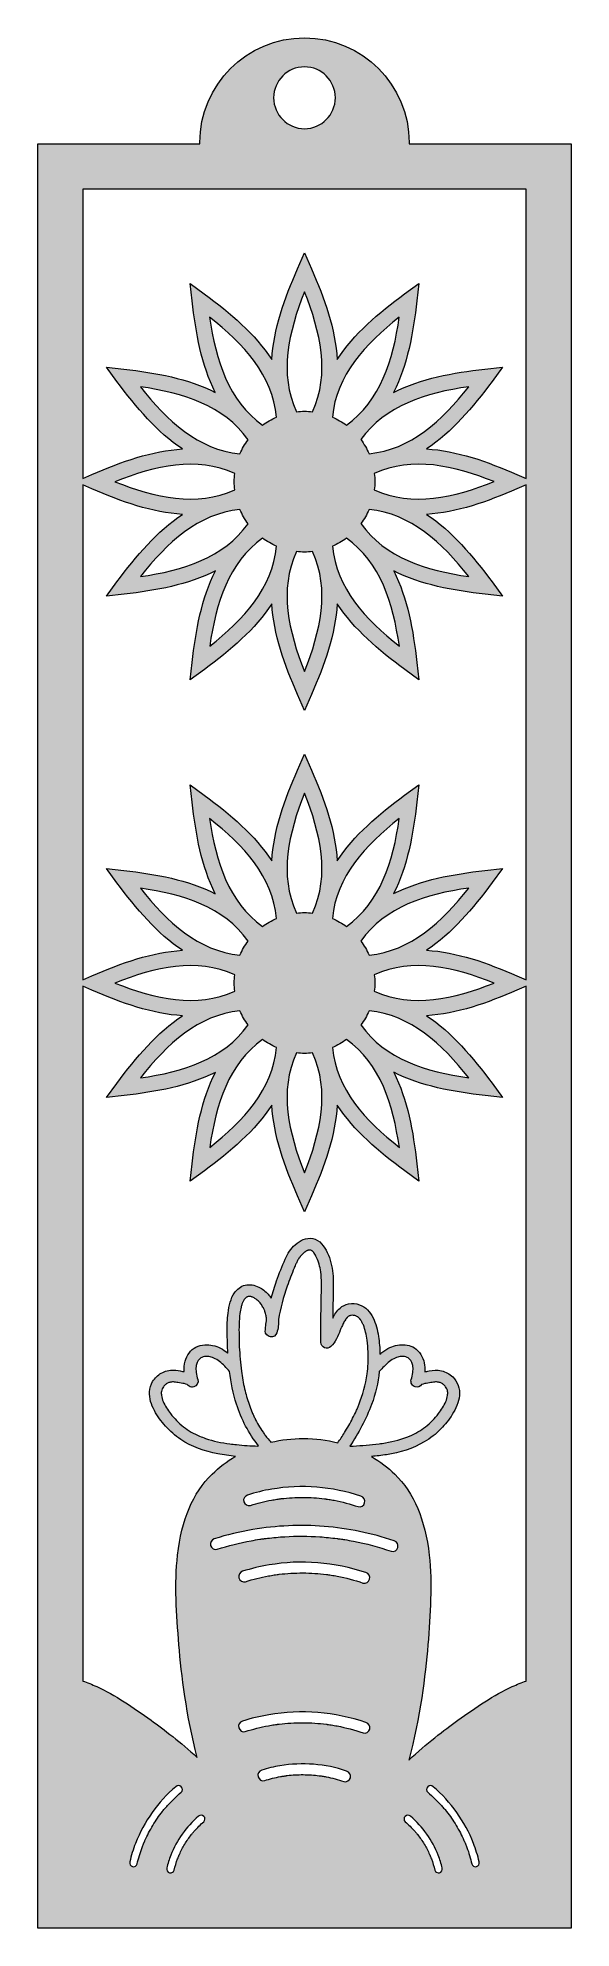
# Model space of a CAD drawing. Header units: inches. Extents: x 0.9 to 7.6, y -17.3 to 6.3.
import ezdxf

# ---------------------------------------------------------------- set-up
doc = ezdxf.new("R2010")
doc.units = ezdxf.units.IN
doc.header["$MEASUREMENT"] = 0
doc.layers.add('Layer 1', color=7, linetype='Continuous')

msp = doc.modelspace()

# ---------------------------------------------------------------- hatches: boundary and pattern name
at = {"layer": 'Layer 1', "true_color": 0xffffff}
h = msp.add_hatch(color=7, dxfattribs=at)
h.dxf.hatch_style = 2
edge = h.paths.add_edge_path()
edge.add_spline(control_points=[(5.566, 4.987), (5.566, 5.71), (4.98, 6.296), (4.257, 6.296), (3.534, 6.296), (2.948, 5.71), (2.948, 4.987), (2.948, 4.982), (2.948, 4.976), (2.948, 4.971), (2.948, 4.971), (0.921, 4.971), (0.921, 4.971), (0.921, 4.971), (0.921, -17.31), (0.921, -17.31), (0.921, -17.31), (7.593, -17.31), (7.593, -17.31), (7.593, -17.31), (7.593, 4.971), (7.593, 4.971), (7.593, 4.971), (5.566, 4.971), (5.566, 4.971), (5.566, 4.976), (5.566, 4.982), (5.566, 4.987)], knot_values=[0, 0, 0, 0, 1, 1, 1, 2, 2, 2, 3, 3, 3, 4, 4, 4, 5, 5, 5, 6, 6, 6, 7, 7, 7, 8, 8, 8, 9, 9, 9, 9], degree=3, periodic=1)
edge = h.paths.add_edge_path()
edge.add_spline(control_points=[(4.257, 5.933), (4.47, 5.933), (4.643, 5.761), (4.643, 5.547), (4.643, 5.334), (4.47, 5.161), (4.257, 5.161), (4.044, 5.161), (3.871, 5.334), (3.871, 5.547), (3.871, 5.761), (4.044, 5.933), (4.257, 5.933)], knot_values=[0, 0, 0, 0, 1, 1, 1, 2, 2, 2, 3, 3, 3, 4, 4, 4, 4], degree=3, periodic=1)
edge = h.paths.add_edge_path()
edge.add_spline(control_points=[(3.733, 0.048), (3.787, 0.008), (3.846, -0.026), (3.908, -0.053), (3.859, -0.576), (3.496, -0.965), (3.072, -1.3), (3.15, -0.765), (3.305, -0.256), (3.733, 0.048)], knot_values=[0, 0, 0, 0, 1, 1, 1, 2, 2, 2, 3, 3, 3, 3], degree=3, periodic=1)
edge = h.paths.add_edge_path()
edge.add_spline(control_points=[(2.204, -0.432), (2.539, -0.008), (2.928, 0.356), (3.45, 0.404), (3.477, 0.342), (3.511, 0.283), (3.551, 0.229), (3.248, -0.199), (2.739, -0.354), (2.204, -0.432)], knot_values=[0, 0, 0, 0, 1, 1, 1, 2, 2, 2, 3, 3, 3, 3], degree=3, periodic=1)
edge = h.paths.add_edge_path()
edge.add_spline(control_points=[(4.156, -0.12), (4.189, -0.124), (4.223, -0.126), (4.257, -0.126), (4.291, -0.126), (4.325, -0.124), (4.358, -0.12), (4.577, -0.597), (4.457, -1.115), (4.257, -1.617), (4.057, -1.115), (3.937, -0.597), (4.156, -0.12)], knot_values=[0, 0, 0, 0, 1, 1, 1, 2, 2, 2, 3, 3, 3, 4, 4, 4, 4], degree=3, periodic=1)
edge = h.paths.add_edge_path()
edge.add_spline(control_points=[(4.781, 0.048), (5.209, -0.255), (5.364, -0.764), (5.443, -1.3), (5.018, -0.964), (4.655, -0.576), (4.606, -0.053), (4.669, -0.026), (4.727, 0.008), (4.781, 0.048)], knot_values=[0, 0, 0, 0, 1, 1, 1, 2, 2, 2, 3, 3, 3, 3], degree=3, periodic=1)
edge = h.paths.add_edge_path()
edge.add_spline(control_points=[(4.963, 0.23), (5.003, 0.284), (5.037, 0.342), (5.064, 0.405), (5.586, 0.356), (5.975, -0.007), (6.31, -0.432), (5.775, -0.353), (5.266, -0.198), (4.963, 0.23)], knot_values=[0, 0, 0, 0, 1, 1, 1, 2, 2, 2, 3, 3, 3, 3], degree=3, periodic=1)
edge = h.paths.add_edge_path()
edge.add_spline(control_points=[(5.13, 0.653), (5.134, 0.686), (5.136, 0.719), (5.136, 0.754), (5.136, 0.788), (5.134, 0.822), (5.13, 0.855), (5.607, 1.074), (6.125, 0.954), (6.628, 0.754), (6.125, 0.554), (5.607, 0.434), (5.13, 0.653)], knot_values=[0, 0, 0, 0, 1, 1, 1, 2, 2, 2, 3, 3, 3, 4, 4, 4, 4], degree=3, periodic=1)
edge = h.paths.add_edge_path()
edge.add_spline(control_points=[(5.064, 1.103), (5.037, 1.165), (5.003, 1.224), (4.962, 1.278), (5.266, 1.706), (5.775, 1.861), (6.31, 1.939), (5.975, 1.515), (5.586, 1.152), (5.064, 1.103)], knot_values=[0, 0, 0, 0, 1, 1, 1, 2, 2, 2, 3, 3, 3, 3], degree=3, periodic=1)
edge = h.paths.add_edge_path()
edge.add_spline(control_points=[(4.781, 1.459), (4.727, 1.499), (4.668, 1.533), (4.606, 1.56), (4.654, 2.083), (5.018, 2.472), (5.442, 2.807), (5.364, 2.272), (5.209, 1.763), (4.781, 1.459)], knot_values=[0, 0, 0, 0, 1, 1, 1, 2, 2, 2, 3, 3, 3, 3], degree=3, periodic=1)
edge = h.paths.add_edge_path()
edge.add_spline(control_points=[(4.358, 1.627), (4.325, 1.631), (4.291, 1.633), (4.257, 1.633), (4.223, 1.633), (4.189, 1.631), (4.156, 1.627), (3.937, 2.104), (4.057, 2.622), (4.257, 3.125), (4.457, 2.622), (4.577, 2.104), (4.358, 1.627)], knot_values=[0, 0, 0, 0, 1, 1, 1, 2, 2, 2, 3, 3, 3, 4, 4, 4, 4], degree=3, periodic=1)
edge = h.paths.add_edge_path()
edge.add_spline(control_points=[(3.733, 1.459), (3.304, 1.762), (3.149, 2.271), (3.071, 2.807), (3.496, 2.471), (3.859, 2.083), (3.908, 1.56), (3.845, 1.533), (3.787, 1.499), (3.733, 1.459)], knot_values=[0, 0, 0, 0, 1, 1, 1, 2, 2, 2, 3, 3, 3, 3], degree=3, periodic=1)
edge = h.paths.add_edge_path()
edge.add_spline(control_points=[(3.551, 1.277), (3.511, 1.223), (3.477, 1.165), (3.45, 1.102), (2.928, 1.151), (2.539, 1.514), (2.204, 1.939), (2.739, 1.861), (3.248, 1.706), (3.551, 1.277)], knot_values=[0, 0, 0, 0, 1, 1, 1, 2, 2, 2, 3, 3, 3, 3], degree=3, periodic=1)
edge = h.paths.add_edge_path()
edge.add_spline(control_points=[(3.384, 0.854), (3.38, 0.821), (3.378, 0.788), (3.378, 0.754), (3.378, 0.719), (3.38, 0.686), (3.384, 0.652), (2.907, 0.433), (2.389, 0.553), (1.886, 0.753), (2.389, 0.953), (2.907, 1.073), (3.384, 0.854)], knot_values=[0, 0, 0, 0, 1, 1, 1, 2, 2, 2, 3, 3, 3, 4, 4, 4, 4], degree=3, periodic=1)
edge = h.paths.add_edge_path()
edge.add_spline(control_points=[(2.733, 0.345), (2.414, 0.136), (2.151, -0.175), (1.912, -0.499), (1.912, -0.499), (1.781, -0.676), (1.781, -0.676), (1.781, -0.676), (2, -0.652), (2, -0.652), (2.401, -0.606), (2.802, -0.534), (3.142, -0.362), (2.969, -0.702), (2.898, -1.103), (2.852, -1.504), (2.852, -1.504), (2.828, -1.722), (2.828, -1.722), (2.828, -1.722), (3.005, -1.592), (3.005, -1.592), (3.329, -1.352), (3.641, -1.09), (3.849, -0.77), (3.87, -1.151), (4.008, -1.534), (4.169, -1.904), (4.169, -1.904), (4.257, -2.105), (4.257, -2.105), (4.257, -2.105), (4.345, -1.904), (4.345, -1.904), (4.506, -1.534), (4.645, -1.151), (4.666, -0.77), (4.874, -1.089), (5.185, -1.352), (5.51, -1.592), (5.51, -1.592), (5.687, -1.722), (5.687, -1.722), (5.687, -1.722), (5.662, -1.504), (5.662, -1.504), (5.617, -1.103), (5.545, -0.702), (5.373, -0.362), (5.713, -0.534), (6.114, -0.606), (6.515, -0.651), (6.515, -0.651), (6.733, -0.676), (6.733, -0.676), (6.733, -0.676), (6.602, -0.499), (6.602, -0.499), (6.363, -0.174), (6.1, 0.137), (5.781, 0.345), (6.162, 0.366), (6.545, 0.505), (6.914, 0.666), (6.914, 0.666), (7.029, 0.716), (7.029, 0.716), (7.029, 0.716), (7.029, -5.469), (7.029, -5.469), (7.029, -5.469), (6.914, -5.419), (6.914, -5.419), (6.545, -5.257), (6.161, -5.119), (5.781, -5.098), (6.1, -4.89), (6.363, -4.579), (6.602, -4.254), (6.602, -4.254), (6.733, -4.077), (6.733, -4.077), (6.733, -4.077), (6.514, -4.102), (6.514, -4.102), (6.113, -4.147), (5.712, -4.219), (5.372, -4.391), (5.545, -4.051), (5.616, -3.65), (5.662, -3.249), (5.662, -3.249), (5.686, -3.031), (5.686, -3.031), (5.686, -3.031), (5.509, -3.161), (5.509, -3.161), (5.185, -3.401), (4.873, -3.664), (4.665, -3.983), (4.644, -3.602), (4.506, -3.219), (4.345, -2.849), (4.345, -2.849), (4.257, -2.648), (4.257, -2.648), (4.257, -2.648), (4.169, -2.849), (4.169, -2.849), (4.007, -3.219), (3.869, -3.602), (3.848, -3.983), (3.64, -3.664), (3.329, -3.401), (3.004, -3.162), (3.004, -3.162), (2.827, -3.031), (2.827, -3.031), (2.827, -3.031), (2.852, -3.25), (2.852, -3.25), (2.897, -3.651), (2.969, -4.052), (3.141, -4.392), (2.801, -4.219), (2.4, -4.147), (1.999, -4.102), (1.999, -4.102), (1.781, -4.078), (1.781, -4.078), (1.781, -4.078), (1.911, -4.255), (1.911, -4.255), (2.151, -4.579), (2.414, -4.89), (2.733, -5.099), (2.352, -5.12), (1.969, -5.258), (1.599, -5.419), (1.599, -5.419), (1.485, -5.469), (1.485, -5.469), (1.485, -5.469), (1.485, 0.715), (1.485, 0.715), (1.485, 0.715), (1.599, 0.665), (1.599, 0.665), (1.969, 0.504), (2.352, 0.366), (2.733, 0.345)], knot_values=[0, 0, 0, 0, 1, 1, 1, 2, 2, 2, 3, 3, 3, 4, 4, 4, 5, 5, 5, 6, 6, 6, 7, 7, 7, 8, 8, 8, 9, 9, 9, 10, 10, 10, 11, 11, 11, 12, 12, 12, 13, 13, 13, 14, 14, 14, 15, 15, 15, 16, 16, 16, 17, 17, 17, 18, 18, 18, 19, 19, 19, 20, 20, 20, 21, 21, 21, 22, 22, 22, 23, 23, 23, 24, 24, 24, 25, 25, 25, 26, 26, 26, 27, 27, 27, 28, 28, 28, 29, 29, 29, 30, 30, 30, 31, 31, 31, 32, 32, 32, 33, 33, 33, 34, 34, 34, 35, 35, 35, 36, 36, 36, 37, 37, 37, 38, 38, 38, 39, 39, 39, 40, 40, 40, 41, 41, 41, 42, 42, 42, 43, 43, 43, 44, 44, 44, 45, 45, 45, 46, 46, 46, 47, 47, 47, 48, 48, 48, 49, 49, 49, 50, 50, 50, 50], degree=3, periodic=1)
edge = h.paths.add_edge_path()
edge.add_spline(control_points=[(4.781, -4.801), (4.727, -4.761), (4.668, -4.727), (4.606, -4.7), (4.654, -4.177), (5.018, -3.789), (5.442, -3.453), (5.364, -3.989), (5.209, -4.498), (4.781, -4.801)], knot_values=[0, 0, 0, 0, 1, 1, 1, 2, 2, 2, 3, 3, 3, 3], degree=3, periodic=1)
edge = h.paths.add_edge_path()
edge.add_spline(control_points=[(6.31, -4.321), (5.975, -4.746), (5.586, -5.109), (5.064, -5.158), (5.037, -5.095), (5.003, -5.037), (4.962, -4.983), (5.266, -4.554), (5.775, -4.399), (6.31, -4.321)], knot_values=[0, 0, 0, 0, 1, 1, 1, 2, 2, 2, 3, 3, 3, 3], degree=3, periodic=1)
edge = h.paths.add_edge_path()
edge.add_spline(control_points=[(4.358, -4.634), (4.325, -4.63), (4.291, -4.628), (4.257, -4.628), (4.223, -4.628), (4.189, -4.63), (4.156, -4.634), (3.937, -4.157), (4.057, -3.639), (4.257, -3.136), (4.457, -3.639), (4.577, -4.157), (4.358, -4.634)], knot_values=[0, 0, 0, 0, 1, 1, 1, 2, 2, 2, 3, 3, 3, 4, 4, 4, 4], degree=3, periodic=1)
edge = h.paths.add_edge_path()
edge.add_spline(control_points=[(3.733, -4.801), (3.304, -4.498), (3.149, -3.989), (3.071, -3.454), (3.496, -3.789), (3.859, -4.178), (3.908, -4.7), (3.845, -4.727), (3.787, -4.761), (3.733, -4.801)], knot_values=[0, 0, 0, 0, 1, 1, 1, 2, 2, 2, 3, 3, 3, 3], degree=3, periodic=1)
edge = h.paths.add_edge_path()
edge.add_spline(control_points=[(3.551, -4.983), (3.511, -5.037), (3.477, -5.096), (3.45, -5.158), (2.928, -5.109), (2.539, -4.746), (2.204, -4.322), (2.739, -4.4), (3.248, -4.555), (3.551, -4.983)], knot_values=[0, 0, 0, 0, 1, 1, 1, 2, 2, 2, 3, 3, 3, 3], degree=3, periodic=1)
edge = h.paths.add_edge_path()
edge.add_spline(control_points=[(3.384, -5.406), (3.38, -5.439), (3.378, -5.473), (3.378, -5.507), (3.378, -5.541), (3.38, -5.575), (3.384, -5.608), (2.907, -5.827), (2.389, -5.707), (1.886, -5.507), (2.389, -5.307), (2.907, -5.187), (3.384, -5.406)], knot_values=[0, 0, 0, 0, 1, 1, 1, 2, 2, 2, 3, 3, 3, 4, 4, 4, 4], degree=3, periodic=1)
edge = h.paths.add_edge_path()
edge.add_spline(control_points=[(3.45, -5.856), (3.477, -5.919), (3.511, -5.977), (3.551, -6.031), (3.248, -6.459), (2.739, -6.614), (2.204, -6.693), (2.539, -6.268), (2.928, -5.905), (3.45, -5.856)], knot_values=[0, 0, 0, 0, 1, 1, 1, 2, 2, 2, 3, 3, 3, 3], degree=3, periodic=1)
edge = h.paths.add_edge_path()
edge.add_spline(control_points=[(3.733, -6.213), (3.787, -6.253), (3.846, -6.287), (3.908, -6.314), (3.859, -6.836), (3.496, -7.225), (3.072, -7.56), (3.15, -7.025), (3.305, -6.516), (3.733, -6.213)], knot_values=[0, 0, 0, 0, 1, 1, 1, 2, 2, 2, 3, 3, 3, 3], degree=3, periodic=1)
edge = h.paths.add_edge_path()
edge.add_spline(control_points=[(4.156, -6.38), (4.189, -6.384), (4.223, -6.386), (4.257, -6.386), (4.291, -6.386), (4.325, -6.384), (4.358, -6.38), (4.577, -6.857), (4.457, -7.375), (4.257, -7.878), (4.057, -7.375), (3.937, -6.857), (4.156, -6.38)], knot_values=[0, 0, 0, 0, 1, 1, 1, 2, 2, 2, 3, 3, 3, 4, 4, 4, 4], degree=3, periodic=1)
edge = h.paths.add_edge_path()
edge.add_spline(control_points=[(4.781, -6.212), (5.209, -6.516), (5.364, -7.025), (5.443, -7.56), (5.018, -7.225), (4.655, -6.836), (4.606, -6.314), (4.669, -6.287), (4.727, -6.253), (4.781, -6.212)], knot_values=[0, 0, 0, 0, 1, 1, 1, 2, 2, 2, 3, 3, 3, 3], degree=3, periodic=1)
edge = h.paths.add_edge_path()
edge.add_spline(control_points=[(4.963, -6.031), (5.003, -5.977), (5.037, -5.918), (5.064, -5.856), (5.586, -5.904), (5.975, -6.268), (6.31, -6.692), (5.775, -6.614), (5.266, -6.459), (4.963, -6.031)], knot_values=[0, 0, 0, 0, 1, 1, 1, 2, 2, 2, 3, 3, 3, 3], degree=3, periodic=1)
edge = h.paths.add_edge_path()
edge.add_spline(control_points=[(5.13, -5.608), (5.134, -5.575), (5.136, -5.541), (5.136, -5.507), (5.136, -5.473), (5.134, -5.439), (5.13, -5.406), (5.607, -5.187), (6.125, -5.307), (6.628, -5.507), (6.125, -5.707), (5.607, -5.827), (5.13, -5.608)], knot_values=[0, 0, 0, 0, 1, 1, 1, 2, 2, 2, 3, 3, 3, 4, 4, 4, 4], degree=3, periodic=1)
edge = h.paths.add_edge_path()
edge.add_spline(control_points=[(2.491, -15.84), (2.49, -15.842), (2.489, -15.843), (2.487, -15.845), (2.487, -15.845), (2.485, -15.848), (2.484, -15.848), (2.483, -15.85), (2.482, -15.851), (2.481, -15.853), (2.459, -15.881), (2.438, -15.909), (2.418, -15.938), (2.378, -15.996), (2.341, -16.057), (2.308, -16.12), (2.292, -16.151), (2.277, -16.183), (2.262, -16.215), (2.26, -16.219), (2.258, -16.224), (2.257, -16.228), (2.256, -16.23), (2.255, -16.233), (2.254, -16.235), (2.253, -16.236), (2.253, -16.236), (2.253, -16.236), (2.253, -16.236), (2.253, -16.237), (2.253, -16.237), (2.25, -16.243), (2.248, -16.249), (2.245, -16.255), (2.239, -16.271), (2.232, -16.288), (2.226, -16.304), (2.201, -16.37), (2.181, -16.438), (2.164, -16.507), (2.158, -16.534), (2.13, -16.547), (2.105, -16.541), (2.079, -16.535), (2.066, -16.506), (2.072, -16.482), (2.09, -16.403), (2.114, -16.326), (2.144, -16.251), (2.198, -16.114), (2.267, -15.984), (2.352, -15.865), (2.437, -15.746), (2.536, -15.637), (2.648, -15.543), (2.669, -15.525), (2.696, -15.525), (2.716, -15.544), (2.734, -15.561), (2.734, -15.596), (2.714, -15.612), (2.653, -15.664), (2.596, -15.72), (2.543, -15.779), (2.531, -15.793), (2.519, -15.806), (2.508, -15.819), (2.502, -15.826), (2.496, -15.833), (2.491, -15.84)], knot_values=[0, 0, 0, 0, 1, 1, 1, 2, 2, 2, 3, 3, 3, 4, 4, 4, 5, 5, 5, 6, 6, 6, 7, 7, 7, 8, 8, 8, 9, 9, 9, 10, 10, 10, 11, 11, 11, 12, 12, 12, 13, 13, 13, 14, 14, 14, 15, 15, 15, 16, 16, 16, 17, 17, 17, 18, 18, 18, 19, 19, 19, 20, 20, 20, 21, 21, 21, 22, 22, 22, 23, 23, 23, 23], degree=3, periodic=1)
edge = h.paths.add_edge_path()
edge.add_spline(control_points=[(2.997, -15.982), (2.956, -16.017), (2.917, -16.055), (2.881, -16.096), (2.872, -16.105), (2.865, -16.114), (2.857, -16.124), (2.853, -16.128), (2.849, -16.133), (2.845, -16.138), (2.844, -16.139), (2.843, -16.14), (2.842, -16.141), (2.842, -16.141), (2.842, -16.142), (2.842, -16.142), (2.842, -16.142), (2.842, -16.142), (2.841, -16.142), (2.841, -16.143), (2.841, -16.143), (2.841, -16.143), (2.841, -16.143), (2.841, -16.143), (2.841, -16.143), (2.841, -16.143), (2.841, -16.143), (2.841, -16.143), (2.826, -16.162), (2.812, -16.181), (2.799, -16.2), (2.771, -16.24), (2.746, -16.281), (2.724, -16.324), (2.713, -16.345), (2.703, -16.367), (2.693, -16.388), (2.692, -16.391), (2.69, -16.395), (2.689, -16.398), (2.689, -16.398), (2.689, -16.398), (2.689, -16.398), (2.688, -16.399), (2.688, -16.401), (2.687, -16.403), (2.686, -16.407), (2.683, -16.411), (2.682, -16.415), (2.678, -16.425), (2.674, -16.435), (2.67, -16.445), (2.653, -16.49), (2.639, -16.537), (2.628, -16.584), (2.622, -16.61), (2.593, -16.623), (2.569, -16.617), (2.543, -16.611), (2.529, -16.583), (2.535, -16.558), (2.548, -16.504), (2.565, -16.451), (2.585, -16.399), (2.659, -16.212), (2.777, -16.043), (2.931, -15.913), (2.952, -15.895), (2.979, -15.895), (2.999, -15.914), (3.017, -15.931), (3.017, -15.966), (2.997, -15.982)], knot_values=[0, 0, 0, 0, 1, 1, 1, 2, 2, 2, 3, 3, 3, 4, 4, 4, 5, 5, 5, 6, 6, 6, 7, 7, 7, 8, 8, 8, 9, 9, 9, 10, 10, 10, 11, 11, 11, 12, 12, 12, 13, 13, 13, 14, 14, 14, 15, 15, 15, 16, 16, 16, 17, 17, 17, 18, 18, 18, 19, 19, 19, 20, 20, 20, 21, 21, 21, 22, 22, 22, 23, 23, 23, 24, 24, 24, 24], degree=3, periodic=1)
edge = h.paths.add_edge_path()
edge.add_spline(control_points=[(4.831, -15.431), (4.824, -15.465), (4.782, -15.49), (4.749, -15.478), (4.676, -15.453), (4.602, -15.434), (4.527, -15.419), (4.511, -15.416), (4.494, -15.413), (4.477, -15.411), (4.469, -15.409), (4.46, -15.408), (4.452, -15.407), (4.45, -15.407), (4.448, -15.406), (4.445, -15.406), (4.445, -15.406), (4.445, -15.406), (4.445, -15.406), (4.444, -15.406), (4.444, -15.406), (4.444, -15.406), (4.443, -15.406), (4.443, -15.406), (4.443, -15.406), (4.442, -15.406), (4.442, -15.406), (4.442, -15.406), (4.442, -15.406), (4.442, -15.406), (4.442, -15.406), (4.409, -15.401), (4.377, -15.398), (4.343, -15.396), (4.276, -15.392), (4.208, -15.392), (4.14, -15.395), (4.107, -15.397), (4.074, -15.4), (4.041, -15.404), (4.036, -15.405), (4.031, -15.405), (4.026, -15.406), (4.026, -15.406), (4.026, -15.406), (4.026, -15.406), (4.024, -15.407), (4.022, -15.407), (4.019, -15.408), (4.013, -15.409), (4.006, -15.409), (4.001, -15.41), (3.986, -15.412), (3.971, -15.415), (3.956, -15.417), (3.889, -15.429), (3.823, -15.446), (3.759, -15.467), (3.723, -15.478), (3.687, -15.453), (3.676, -15.419), (3.664, -15.384), (3.689, -15.347), (3.723, -15.337), (3.797, -15.313), (3.873, -15.295), (3.95, -15.282), (4.229, -15.236), (4.517, -15.257), (4.784, -15.348), (4.82, -15.361), (4.84, -15.394), (4.831, -15.431)], knot_values=[0, 0, 0, 0, 1, 1, 1, 2, 2, 2, 3, 3, 3, 4, 4, 4, 5, 5, 5, 6, 6, 6, 7, 7, 7, 8, 8, 8, 9, 9, 9, 10, 10, 10, 11, 11, 11, 12, 12, 12, 13, 13, 13, 14, 14, 14, 15, 15, 15, 16, 16, 16, 17, 17, 17, 18, 18, 18, 19, 19, 19, 20, 20, 20, 21, 21, 21, 22, 22, 22, 23, 23, 23, 24, 24, 24, 24], degree=3, periodic=1)
edge = h.paths.add_edge_path()
edge.add_spline(control_points=[(5.073, -14.824), (5.065, -14.858), (5.023, -14.883), (4.99, -14.871), (4.884, -14.835), (4.775, -14.806), (4.665, -14.785), (4.641, -14.78), (4.617, -14.776), (4.592, -14.772), (4.58, -14.77), (4.567, -14.768), (4.555, -14.767), (4.552, -14.766), (4.549, -14.766), (4.547, -14.766), (4.546, -14.765), (4.542, -14.765), (4.54, -14.765), (4.537, -14.764), (4.535, -14.764), (4.532, -14.763), (4.483, -14.757), (4.434, -14.753), (4.385, -14.749), (4.286, -14.743), (4.186, -14.743), (4.087, -14.748), (4.038, -14.751), (3.988, -14.756), (3.939, -14.761), (3.933, -14.762), (3.926, -14.763), (3.919, -14.764), (3.916, -14.764), (3.913, -14.765), (3.909, -14.765), (3.908, -14.765), (3.907, -14.766), (3.907, -14.766), (3.907, -14.766), (3.907, -14.766), (3.907, -14.766), (3.897, -14.767), (3.888, -14.768), (3.879, -14.77), (3.855, -14.773), (3.83, -14.778), (3.806, -14.782), (3.708, -14.8), (3.612, -14.824), (3.517, -14.854), (3.481, -14.866), (3.445, -14.841), (3.434, -14.807), (3.423, -14.772), (3.448, -14.735), (3.481, -14.724), (3.589, -14.69), (3.699, -14.664), (3.811, -14.645), (4.014, -14.611), (4.22, -14.601), (4.425, -14.618), (4.63, -14.634), (4.832, -14.675), (5.026, -14.742), (5.062, -14.754), (5.081, -14.787), (5.073, -14.824)], knot_values=[0, 0, 0, 0, 1, 1, 1, 2, 2, 2, 3, 3, 3, 4, 4, 4, 5, 5, 5, 6, 6, 6, 7, 7, 7, 8, 8, 8, 9, 9, 9, 10, 10, 10, 11, 11, 11, 12, 12, 12, 13, 13, 13, 14, 14, 14, 15, 15, 15, 16, 16, 16, 17, 17, 17, 18, 18, 18, 19, 19, 19, 20, 20, 20, 21, 21, 21, 22, 22, 22, 23, 23, 23, 23], degree=3, periodic=1)
edge = h.paths.add_edge_path()
edge.add_spline(control_points=[(3.483, -12.853), (3.591, -12.819), (3.701, -12.792), (3.813, -12.774), (4.014, -12.74), (4.219, -12.73), (4.423, -12.747), (4.627, -12.763), (4.83, -12.804), (5.024, -12.87), (5.059, -12.882), (5.079, -12.916), (5.071, -12.953), (5.063, -12.987), (5.021, -13.012), (4.988, -13), (4.882, -12.964), (4.775, -12.935), (4.665, -12.914), (4.641, -12.91), (4.617, -12.905), (4.592, -12.901), (4.58, -12.9), (4.567, -12.898), (4.555, -12.896), (4.549, -12.895), (4.543, -12.895), (4.538, -12.894), (4.538, -12.894), (4.538, -12.894), (4.537, -12.893), (4.537, -12.893), (4.537, -12.893), (4.537, -12.893), (4.536, -12.893), (4.534, -12.893), (4.532, -12.893), (4.483, -12.886), (4.434, -12.882), (4.385, -12.879), (4.286, -12.872), (4.186, -12.872), (4.087, -12.878), (4.037, -12.88), (3.988, -12.885), (3.939, -12.891), (3.933, -12.891), (3.926, -12.892), (3.919, -12.893), (3.917, -12.893), (3.915, -12.894), (3.914, -12.894), (3.902, -12.896), (3.89, -12.897), (3.879, -12.899), (3.855, -12.903), (3.83, -12.907), (3.806, -12.911), (3.709, -12.929), (3.613, -12.953), (3.519, -12.983), (3.483, -12.994), (3.447, -12.97), (3.436, -12.936), (3.425, -12.9), (3.45, -12.864), (3.483, -12.853)], knot_values=[0, 0, 0, 0, 1, 1, 1, 2, 2, 2, 3, 3, 3, 4, 4, 4, 5, 5, 5, 6, 6, 6, 7, 7, 7, 8, 8, 8, 9, 9, 9, 10, 10, 10, 11, 11, 11, 12, 12, 12, 13, 13, 13, 14, 14, 14, 15, 15, 15, 16, 16, 16, 17, 17, 17, 18, 18, 18, 19, 19, 19, 20, 20, 20, 21, 21, 21, 22, 22, 22, 22], degree=3, periodic=1)
edge = h.paths.add_edge_path()
edge.add_spline(control_points=[(5.425, -12.556), (5.417, -12.59), (5.375, -12.614), (5.342, -12.603), (5.187, -12.55), (5.028, -12.508), (4.868, -12.477), (4.832, -12.47), (4.796, -12.464), (4.76, -12.458), (4.741, -12.455), (4.723, -12.452), (4.704, -12.45), (4.697, -12.448), (4.69, -12.447), (4.682, -12.446), (4.681, -12.446), (4.68, -12.446), (4.679, -12.446), (4.678, -12.446), (4.677, -12.446), (4.677, -12.446), (4.673, -12.445), (4.668, -12.445), (4.664, -12.444), (4.593, -12.435), (4.521, -12.428), (4.449, -12.423), (4.303, -12.414), (4.157, -12.413), (4.011, -12.421), (3.938, -12.426), (3.866, -12.432), (3.793, -12.441), (3.783, -12.442), (3.773, -12.443), (3.763, -12.444), (3.759, -12.445), (3.754, -12.445), (3.75, -12.446), (3.75, -12.446), (3.75, -12.446), (3.75, -12.446), (3.732, -12.449), (3.715, -12.451), (3.697, -12.454), (3.661, -12.459), (3.625, -12.465), (3.59, -12.472), (3.446, -12.498), (3.304, -12.534), (3.165, -12.578), (3.129, -12.589), (3.093, -12.564), (3.082, -12.531), (3.071, -12.495), (3.096, -12.459), (3.129, -12.448), (3.287, -12.398), (3.448, -12.359), (3.611, -12.332), (3.905, -12.283), (4.205, -12.269), (4.502, -12.293), (4.8, -12.317), (5.095, -12.376), (5.378, -12.473), (5.414, -12.485), (5.433, -12.519), (5.425, -12.556)], knot_values=[0, 0, 0, 0, 1, 1, 1, 2, 2, 2, 3, 3, 3, 4, 4, 4, 5, 5, 5, 6, 6, 6, 7, 7, 7, 8, 8, 8, 9, 9, 9, 10, 10, 10, 11, 11, 11, 12, 12, 12, 13, 13, 13, 14, 14, 14, 15, 15, 15, 16, 16, 16, 17, 17, 17, 18, 18, 18, 19, 19, 19, 20, 20, 20, 21, 21, 21, 22, 22, 22, 23, 23, 23, 23], degree=3, periodic=1)
edge = h.paths.add_edge_path()
edge.add_spline(control_points=[(2.923, -10.46), (2.914, -10.43), (2.907, -10.4), (2.902, -10.37), (2.9, -10.346), (2.899, -10.322), (2.901, -10.298), (2.904, -10.28), (2.909, -10.262), (2.915, -10.245), (2.921, -10.234), (2.927, -10.223), (2.934, -10.213), (2.94, -10.206), (2.946, -10.2), (2.952, -10.195), (2.959, -10.19), (2.966, -10.186), (2.973, -10.182), (2.985, -10.178), (2.996, -10.175), (3.008, -10.173), (3.025, -10.171), (3.043, -10.172), (3.06, -10.173), (3.081, -10.177), (3.102, -10.182), (3.122, -10.19), (3.147, -10.202), (3.171, -10.217), (3.194, -10.233), (3.24, -10.27), (3.28, -10.313), (3.32, -10.357), (3.337, -10.496), (3.364, -10.633), (3.407, -10.766), (3.467, -10.955), (3.559, -11.132), (3.683, -11.287), (3.68, -11.288), (3.677, -11.289), (3.675, -11.29), (3.586, -11.286), (3.497, -11.281), (3.408, -11.272), (3.38, -11.269), (3.352, -11.266), (3.324, -11.262), (3.221, -11.248), (3.118, -11.227), (3.019, -11.194), (2.994, -11.185), (2.97, -11.176), (2.945, -11.166), (2.874, -11.135), (2.806, -11.097), (2.744, -11.05), (2.683, -11.002), (2.629, -10.945), (2.581, -10.884), (2.545, -10.837), (2.513, -10.787), (2.49, -10.733), (2.48, -10.709), (2.472, -10.683), (2.468, -10.657), (2.466, -10.641), (2.466, -10.625), (2.467, -10.608), (2.469, -10.598), (2.472, -10.587), (2.476, -10.576), (2.481, -10.566), (2.487, -10.557), (2.493, -10.548), (2.502, -10.537), (2.511, -10.528), (2.521, -10.519), (2.531, -10.512), (2.541, -10.506), (2.552, -10.501), (2.565, -10.496), (2.578, -10.493), (2.592, -10.49), (2.609, -10.489), (2.626, -10.489), (2.643, -10.491), (2.654, -10.493), (2.664, -10.495), (2.675, -10.497), (2.688, -10.499), (2.701, -10.501), (2.714, -10.503), (2.74, -10.507), (2.766, -10.512), (2.791, -10.521), (2.791, -10.521), (2.791, -10.521), (2.791, -10.521), (2.797, -10.53), (2.805, -10.538), (2.815, -10.543), (2.83, -10.553), (2.854, -10.557), (2.871, -10.551), (2.909, -10.539), (2.935, -10.5), (2.923, -10.46)], knot_values=[0, 0, 0, 0, 1, 1, 1, 2, 2, 2, 3, 3, 3, 4, 4, 4, 5, 5, 5, 6, 6, 6, 7, 7, 7, 8, 8, 8, 9, 9, 9, 10, 10, 10, 11, 11, 11, 12, 12, 12, 13, 13, 13, 14, 14, 14, 15, 15, 15, 16, 16, 16, 17, 17, 17, 18, 18, 18, 19, 19, 19, 20, 20, 20, 21, 21, 21, 22, 22, 22, 23, 23, 23, 24, 24, 24, 25, 25, 25, 26, 26, 26, 27, 27, 27, 28, 28, 28, 29, 29, 29, 30, 30, 30, 31, 31, 31, 32, 32, 32, 33, 33, 33, 34, 34, 34, 35, 35, 35, 36, 36, 36, 36], degree=3, periodic=1)
edge = h.paths.add_edge_path()
edge.add_spline(control_points=[(3.527, -9.435), (3.53, -9.433), (3.533, -9.431), (3.537, -9.429), (3.538, -9.429), (3.541, -9.427), (3.543, -9.426), (3.544, -9.426), (3.544, -9.425), (3.545, -9.425), (3.549, -9.424), (3.554, -9.423), (3.558, -9.422), (3.565, -9.422), (3.571, -9.422), (3.578, -9.422), (3.584, -9.423), (3.589, -9.424), (3.594, -9.426), (3.597, -9.427), (3.601, -9.428), (3.604, -9.429), (3.605, -9.429), (3.607, -9.43), (3.609, -9.431), (3.621, -9.437), (3.634, -9.443), (3.646, -9.451), (3.649, -9.454), (3.653, -9.457), (3.657, -9.459), (3.663, -9.465), (3.67, -9.47), (3.676, -9.476), (3.688, -9.487), (3.699, -9.499), (3.71, -9.512), (3.71, -9.512), (3.71, -9.512), (3.71, -9.513), (3.716, -9.52), (3.717, -9.521), (3.716, -9.52), (3.716, -9.52), (3.716, -9.52), (3.716, -9.52), (3.721, -9.527), (3.725, -9.534), (3.729, -9.541), (3.739, -9.557), (3.747, -9.573), (3.755, -9.591), (3.755, -9.591), (3.756, -9.592), (3.756, -9.593), (3.758, -9.598), (3.76, -9.603), (3.761, -9.608), (3.765, -9.617), (3.768, -9.626), (3.77, -9.636), (3.775, -9.653), (3.779, -9.67), (3.781, -9.688), (3.782, -9.694), (3.783, -9.7), (3.783, -9.706), (3.779, -9.733), (3.775, -9.76), (3.772, -9.787), (3.77, -9.809), (3.768, -9.832), (3.766, -9.854), (3.764, -9.891), (3.796, -9.922), (3.83, -9.927), (3.867, -9.932), (3.9, -9.909), (3.911, -9.874), (3.928, -9.82), (3.934, -9.765), (3.931, -9.71), (3.954, -9.568), (3.993, -9.429), (4.041, -9.293), (4.067, -9.216), (4.097, -9.141), (4.128, -9.066), (4.128, -9.065), (4.13, -9.061), (4.131, -9.058), (4.132, -9.056), (4.133, -9.054), (4.133, -9.053), (4.137, -9.043), (4.141, -9.034), (4.146, -9.024), (4.152, -9.01), (4.158, -8.997), (4.165, -8.983), (4.172, -8.97), (4.179, -8.958), (4.187, -8.945), (4.191, -8.94), (4.195, -8.934), (4.199, -8.929), (4.199, -8.928), (4.2, -8.927), (4.201, -8.925), (4.202, -8.924), (4.203, -8.924), (4.203, -8.923), (4.214, -8.91), (4.225, -8.898), (4.237, -8.887), (4.242, -8.882), (4.247, -8.878), (4.252, -8.873), (4.255, -8.872), (4.26, -8.867), (4.261, -8.867), (4.266, -8.863), (4.272, -8.859), (4.278, -8.855), (4.282, -8.853), (4.285, -8.852), (4.289, -8.85), (4.29, -8.849), (4.291, -8.849), (4.292, -8.848), (4.293, -8.848), (4.293, -8.848), (4.294, -8.848), (4.297, -8.847), (4.3, -8.846), (4.303, -8.845), (4.306, -8.844), (4.31, -8.843), (4.313, -8.842), (4.318, -8.842), (4.323, -8.842), (4.327, -8.842), (4.33, -8.843), (4.333, -8.843), (4.335, -8.844), (4.336, -8.844), (4.337, -8.845), (4.338, -8.845), (4.343, -8.848), (4.347, -8.85), (4.352, -8.853), (4.353, -8.854), (4.355, -8.856), (4.356, -8.857), (4.361, -8.862), (4.366, -8.868), (4.372, -8.874), (4.373, -8.876), (4.375, -8.879), (4.377, -8.882), (4.388, -8.898), (4.398, -8.915), (4.406, -8.933), (4.411, -8.941), (4.415, -8.949), (4.418, -8.958), (4.418, -8.958), (4.419, -8.958), (4.419, -8.958), (4.419, -8.958), (4.419, -8.958), (4.419, -8.959), (4.419, -8.959), (4.419, -8.959), (4.419, -8.959), (4.419, -8.959), (4.419, -8.959), (4.419, -8.959), (4.419, -8.96), (4.419, -8.96), (4.419, -8.96), (4.419, -8.96), (4.419, -8.96), (4.419, -8.96), (4.42, -8.961), (4.42, -8.961), (4.42, -8.962), (4.42, -8.962), (4.42, -8.962), (4.42, -8.962), (4.42, -8.962), (4.42, -8.962), (4.42, -8.962), (4.42, -8.962), (4.42, -8.962), (4.421, -8.962), (4.421, -8.963), (4.421, -8.963), (4.421, -8.963), (4.421, -8.963), (4.421, -8.963), (4.421, -8.964), (4.421, -8.964), (4.422, -8.965), (4.422, -8.965), (4.422, -8.966), (4.423, -8.968), (4.423, -8.968), (4.43, -8.985), (4.435, -9.001), (4.44, -9.018), (4.449, -9.049), (4.456, -9.08), (4.461, -9.112), (4.472, -9.211), (4.468, -9.312), (4.467, -9.411), (4.465, -9.535), (4.462, -9.66), (4.461, -9.784), (4.46, -9.854), (4.46, -9.924), (4.462, -9.994), (4.463, -10.024), (4.48, -10.05), (4.508, -10.062), (4.535, -10.073), (4.566, -10.067), (4.588, -10.046), (4.645, -9.993), (4.674, -9.915), (4.704, -9.844), (4.707, -9.837), (4.71, -9.829), (4.713, -9.821), (4.715, -9.817), (4.717, -9.812), (4.719, -9.808), (4.726, -9.791), (4.734, -9.775), (4.742, -9.758), (4.75, -9.743), (4.759, -9.728), (4.768, -9.713), (4.77, -9.71), (4.772, -9.707), (4.774, -9.704), (4.775, -9.703), (4.775, -9.703), (4.775, -9.702), (4.776, -9.702), (4.776, -9.701), (4.777, -9.7), (4.777, -9.7), (4.777, -9.7), (4.777, -9.7), (4.777, -9.7), (4.777, -9.7), (4.777, -9.7), (4.777, -9.7), (4.777, -9.7), (4.777, -9.7), (4.777, -9.7), (4.777, -9.7), (4.777, -9.7), (4.778, -9.699), (4.778, -9.698), (4.779, -9.698), (4.779, -9.698), (4.779, -9.698), (4.779, -9.698), (4.779, -9.697), (4.78, -9.697), (4.78, -9.696), (4.78, -9.696), (4.78, -9.696), (4.78, -9.696), (4.78, -9.696), (4.78, -9.696), (4.78, -9.696), (4.78, -9.696), (4.78, -9.696), (4.78, -9.696), (4.781, -9.696), (4.781, -9.695), (4.781, -9.695), (4.784, -9.692), (4.786, -9.689), (4.788, -9.687), (4.792, -9.683), (4.796, -9.68), (4.799, -9.677), (4.798, -9.678), (4.797, -9.679), (4.796, -9.679), (4.798, -9.678), (4.801, -9.675), (4.803, -9.673), (4.804, -9.673), (4.804, -9.673), (4.804, -9.673), (4.804, -9.672), (4.804, -9.672), (4.805, -9.672), (4.808, -9.67), (4.812, -9.667), (4.816, -9.665), (4.818, -9.664), (4.82, -9.663), (4.822, -9.662), (4.822, -9.662), (4.823, -9.662), (4.823, -9.662), (4.829, -9.66), (4.835, -9.658), (4.841, -9.657), (4.851, -9.656), (4.861, -9.657), (4.871, -9.657), (4.88, -9.659), (4.889, -9.662), (4.898, -9.664), (4.9, -9.666), (4.903, -9.667), (4.904, -9.667), (4.91, -9.67), (4.916, -9.674), (4.922, -9.677), (4.923, -9.678), (4.925, -9.679), (4.926, -9.68), (4.931, -9.684), (4.935, -9.688), (4.939, -9.692), (4.943, -9.696), (4.946, -9.7), (4.95, -9.704), (4.95, -9.704), (4.95, -9.704), (4.949, -9.703), (4.95, -9.704), (4.952, -9.705), (4.953, -9.707), (4.952, -9.707), (4.952, -9.706), (4.951, -9.705), (4.952, -9.706), (4.953, -9.708), (4.955, -9.71), (4.955, -9.71), (4.955, -9.71), (4.956, -9.711), (4.956, -9.711), (4.956, -9.711), (4.956, -9.711), (4.956, -9.711), (4.956, -9.711), (4.956, -9.711), (4.956, -9.711), (4.956, -9.711), (4.956, -9.711), (4.965, -9.723), (4.972, -9.736), (4.979, -9.749), (4.982, -9.755), (4.985, -9.761), (4.988, -9.767), (4.99, -9.77), (4.991, -9.773), (4.993, -9.776), (5.004, -9.806), (5.014, -9.837), (5.021, -9.868), (5.03, -9.901), (5.036, -9.935), (5.04, -9.969), (5.052, -10.064), (5.056, -10.161), (5.052, -10.257), (5.05, -10.301), (5.047, -10.345), (5.041, -10.389), (5.022, -10.52), (4.986, -10.649), (4.937, -10.773), (4.934, -10.781), (4.931, -10.789), (4.928, -10.796), (4.927, -10.799), (4.926, -10.801), (4.925, -10.803), (4.918, -10.819), (4.911, -10.836), (4.904, -10.852), (4.89, -10.882), (4.875, -10.912), (4.859, -10.942), (4.828, -11.004), (4.794, -11.063), (4.757, -11.122), (4.73, -11.165), (4.702, -11.207), (4.673, -11.249), (4.536, -11.214), (4.392, -11.195), (4.246, -11.195), (4.246, -11.195), (4.243, -11.195), (4.243, -11.195), (4.104, -11.195), (3.968, -11.211), (3.838, -11.242), (3.822, -11.224), (3.806, -11.205), (3.79, -11.186), (3.785, -11.18), (3.78, -11.174), (3.775, -11.167), (3.773, -11.164), (3.77, -11.16), (3.767, -11.156), (3.757, -11.143), (3.748, -11.129), (3.738, -11.116), (3.699, -11.059), (3.665, -11), (3.634, -10.939), (3.627, -10.924), (3.62, -10.909), (3.613, -10.894), (3.61, -10.887), (3.606, -10.879), (3.603, -10.871), (3.602, -10.868), (3.6, -10.865), (3.599, -10.861), (3.586, -10.83), (3.574, -10.799), (3.563, -10.767), (3.541, -10.704), (3.523, -10.639), (3.507, -10.574), (3.49, -10.502), (3.478, -10.428), (3.468, -10.355), (3.454, -10.254), (3.447, -10.151), (3.442, -10.049), (3.439, -9.955), (3.436, -9.861), (3.439, -9.768), (3.44, -9.723), (3.443, -9.678), (3.449, -9.633), (3.452, -9.607), (3.457, -9.582), (3.464, -9.556), (3.467, -9.543), (3.471, -9.53), (3.475, -9.517), (3.477, -9.511), (3.48, -9.505), (3.482, -9.499), (3.483, -9.497), (3.483, -9.495), (3.484, -9.494), (3.49, -9.482), (3.496, -9.471), (3.503, -9.46), (3.504, -9.459), (3.504, -9.458), (3.505, -9.457), (3.509, -9.453), (3.512, -9.449), (3.515, -9.445), (3.517, -9.443), (3.519, -9.441), (3.522, -9.439), (3.522, -9.439), (3.522, -9.439), (3.522, -9.438), (3.524, -9.436), (3.527, -9.433), (3.53, -9.432), (3.527, -9.434), (3.524, -9.436), (3.522, -9.438), (3.524, -9.437), (3.525, -9.436), (3.527, -9.435)], knot_values=[0, 0, 0, 0, 1, 1, 1, 2, 2, 2, 3, 3, 3, 4, 4, 4, 5, 5, 5, 6, 6, 6, 7, 7, 7, 8, 8, 8, 9, 9, 9, 10, 10, 10, 11, 11, 11, 12, 12, 12, 13, 13, 13, 14, 14, 14, 15, 15, 15, 16, 16, 16, 17, 17, 17, 18, 18, 18, 19, 19, 19, 20, 20, 20, 21, 21, 21, 22, 22, 22, 23, 23, 23, 24, 24, 24, 25, 25, 25, 26, 26, 26, 27, 27, 27, 28, 28, 28, 29, 29, 29, 30, 30, 30, 31, 31, 31, 32, 32, 32, 33, 33, 33, 34, 34, 34, 35, 35, 35, 36, 36, 36, 37, 37, 37, 38, 38, 38, 39, 39, 39, 40, 40, 40, 41, 41, 41, 42, 42, 42, 43, 43, 43, 44, 44, 44, 45, 45, 45, 46, 46, 46, 47, 47, 47, 48, 48, 48, 49, 49, 49, 50, 50, 50, 51, 51, 51, 52, 52, 52, 53, 53, 53, 54, 54, 54, 55, 55, 55, 56, 56, 56, 57, 57, 57, 58, 58, 58, 59, 59, 59, 60, 60, 60, 61, 61, 61, 62, 62, 62, 63, 63, 63, 64, 64, 64, 65, 65, 65, 66, 66, 66, 67, 67, 67, 68, 68, 68, 69, 69, 69, 70, 70, 70, 71, 71, 71, 72, 72, 72, 73, 73, 73, 74, 74, 74, 75, 75, 75, 76, 76, 76, 77, 77, 77, 78, 78, 78, 79, 79, 79, 80, 80, 80, 81, 81, 81, 82, 82, 82, 83, 83, 83, 84, 84, 84, 85, 85, 85, 86, 86, 86, 87, 87, 87, 88, 88, 88, 89, 89, 89, 90, 90, 90, 91, 91, 91, 92, 92, 92, 93, 93, 93, 94, 94, 94, 95, 95, 95, 96, 96, 96, 97, 97, 97, 98, 98, 98, 99, 99, 99, 100, 100, 100, 101, 101, 101, 102, 102, 102, 103, 103, 103, 104, 104, 104, 105, 105, 105, 106, 106, 106, 107, 107, 107, 108, 108, 108, 109, 109, 109, 110, 110, 110, 111, 111, 111, 112, 112, 112, 113, 113, 113, 114, 114, 114, 115, 115, 115, 116, 116, 116, 117, 117, 117, 118, 118, 118, 119, 119, 119, 120, 120, 120, 121, 121, 121, 122, 122, 122, 123, 123, 123, 124, 124, 124, 125, 125, 125, 126, 126, 126, 127, 127, 127, 128, 128, 128, 129, 129, 129, 130, 130, 130, 131, 131, 131, 132, 132, 132, 133, 133, 133, 134, 134, 134, 135, 135, 135, 136, 136, 136, 137, 137, 137, 138, 138, 138, 139, 139, 139, 140, 140, 140, 141, 141, 141, 142, 142, 142, 143, 143, 143, 144, 144, 144, 145, 145, 145, 146, 146, 146, 147, 147, 147, 148, 148, 148, 149, 149, 149, 150, 150, 150, 151, 151, 151, 152, 152, 152, 153, 153, 153, 154, 154, 154, 155, 155, 155, 156, 156, 156, 157, 157, 157, 158, 158, 158, 159, 159, 159, 160, 160, 160, 161, 161, 161, 162, 162, 162, 163, 163, 163, 163], degree=3, periodic=1)
edge = h.paths.add_edge_path()
edge.add_spline(control_points=[(3.716, -9.52), (3.715, -9.52), (3.715, -9.519), (3.715, -9.519), (3.715, -9.519), (3.715, -9.52), (3.716, -9.52), (3.716, -9.52), (3.716, -9.52), (3.716, -9.52)], knot_values=[0, 0, 0, 0, 1, 1, 1, 2, 2, 2, 3, 3, 3, 3], degree=3, periodic=1)
edge = h.paths.add_edge_path()
edge.add_spline(control_points=[(3.71, -9.513), (3.71, -9.513), (3.71, -9.513), (3.71, -9.513), (3.71, -9.513), (3.71, -9.513), (3.71, -9.513), (3.71, -9.513), (3.71, -9.513), (3.71, -9.513), (3.71, -9.513), (3.71, -9.513), (3.71, -9.513)], knot_values=[0, 0, 0, 0, 1, 1, 1, 2, 2, 2, 3, 3, 3, 4, 4, 4, 4], degree=3, periodic=1)
edge = h.paths.add_edge_path()
edge.add_spline(control_points=[(5.598, -10.517), (5.607, -10.532), (5.625, -10.547), (5.642, -10.551), (5.675, -10.558), (5.705, -10.546), (5.722, -10.521), (5.723, -10.521), (5.723, -10.521), (5.723, -10.521), (5.748, -10.512), (5.774, -10.507), (5.8, -10.503), (5.813, -10.501), (5.826, -10.499), (5.838, -10.497), (5.849, -10.495), (5.86, -10.493), (5.87, -10.491), (5.888, -10.489), (5.905, -10.489), (5.922, -10.49), (5.936, -10.493), (5.949, -10.496), (5.962, -10.501), (5.973, -10.506), (5.983, -10.512), (5.993, -10.519), (6.003, -10.528), (6.012, -10.537), (6.021, -10.548), (6.027, -10.557), (6.033, -10.566), (6.038, -10.576), (6.042, -10.587), (6.045, -10.598), (6.047, -10.608), (6.048, -10.625), (6.048, -10.641), (6.046, -10.657), (6.042, -10.683), (6.034, -10.709), (6.024, -10.733), (6.001, -10.787), (5.969, -10.837), (5.933, -10.884), (5.885, -10.945), (5.831, -11.002), (5.77, -11.05), (5.709, -11.096), (5.642, -11.134), (5.571, -11.165), (5.475, -11.205), (5.373, -11.231), (5.271, -11.25), (5.244, -11.254), (5.216, -11.259), (5.189, -11.262), (5.082, -11.276), (4.975, -11.283), (4.867, -11.289), (4.853, -11.29), (4.838, -11.29), (4.823, -11.291), (4.933, -11.128), (5.028, -10.955), (5.096, -10.769), (5.145, -10.637), (5.177, -10.5), (5.192, -10.36), (5.232, -10.316), (5.273, -10.271), (5.32, -10.233), (5.343, -10.217), (5.367, -10.202), (5.392, -10.19), (5.412, -10.182), (5.433, -10.177), (5.454, -10.173), (5.471, -10.172), (5.489, -10.171), (5.506, -10.173), (5.518, -10.175), (5.529, -10.178), (5.541, -10.182), (5.548, -10.186), (5.555, -10.19), (5.562, -10.195), (5.568, -10.2), (5.574, -10.206), (5.58, -10.213), (5.587, -10.223), (5.593, -10.234), (5.599, -10.245), (5.605, -10.262), (5.61, -10.28), (5.613, -10.298), (5.615, -10.322), (5.614, -10.346), (5.612, -10.37), (5.607, -10.4), (5.6, -10.43), (5.591, -10.46), (5.585, -10.478), (5.589, -10.501), (5.598, -10.517)], knot_values=[0, 0, 0, 0, 1, 1, 1, 2, 2, 2, 3, 3, 3, 4, 4, 4, 5, 5, 5, 6, 6, 6, 7, 7, 7, 8, 8, 8, 9, 9, 9, 10, 10, 10, 11, 11, 11, 12, 12, 12, 13, 13, 13, 14, 14, 14, 15, 15, 15, 16, 16, 16, 17, 17, 17, 18, 18, 18, 19, 19, 19, 20, 20, 20, 21, 21, 21, 22, 22, 22, 23, 23, 23, 24, 24, 24, 25, 25, 25, 26, 26, 26, 27, 27, 27, 28, 28, 28, 29, 29, 29, 30, 30, 30, 31, 31, 31, 32, 32, 32, 33, 33, 33, 34, 34, 34, 35, 35, 35, 35], degree=3, periodic=1)
edge = h.paths.add_edge_path()
edge.add_spline(control_points=[(5.009, -12), (5.001, -12.034), (4.959, -12.058), (4.926, -12.046), (4.829, -12.013), (4.73, -11.987), (4.629, -11.967), (4.607, -11.963), (4.585, -11.96), (4.564, -11.956), (4.552, -11.954), (4.54, -11.952), (4.528, -11.951), (4.524, -11.95), (4.52, -11.949), (4.516, -11.949), (4.513, -11.949), (4.511, -11.948), (4.509, -11.948), (4.464, -11.942), (4.419, -11.938), (4.374, -11.935), (4.284, -11.929), (4.193, -11.929), (4.102, -11.934), (4.056, -11.937), (4.011, -11.941), (3.965, -11.946), (3.96, -11.947), (3.954, -11.948), (3.948, -11.948), (3.948, -11.948), (3.948, -11.948), (3.948, -11.948), (3.948, -11.948), (3.948, -11.948), (3.948, -11.948), (3.948, -11.948), (3.948, -11.948), (3.948, -11.948), (3.948, -11.948), (3.947, -11.948), (3.947, -11.948), (3.947, -11.949), (3.946, -11.949), (3.945, -11.949), (3.944, -11.949), (3.944, -11.949), (3.943, -11.949), (3.942, -11.949), (3.942, -11.949), (3.941, -11.949), (3.941, -11.949), (3.94, -11.949), (3.94, -11.949), (3.931, -11.951), (3.922, -11.952), (3.913, -11.953), (3.89, -11.957), (3.867, -11.961), (3.845, -11.965), (3.756, -11.981), (3.668, -12.003), (3.581, -12.031), (3.545, -12.042), (3.509, -12.017), (3.498, -11.984), (3.487, -11.948), (3.512, -11.912), (3.545, -11.901), (3.644, -11.87), (3.745, -11.845), (3.847, -11.828), (4.033, -11.797), (4.222, -11.788), (4.41, -11.803), (4.597, -11.818), (4.784, -11.856), (4.962, -11.917), (4.997, -11.929), (5.017, -11.962), (5.009, -12)], knot_values=[0, 0, 0, 0, 1, 1, 1, 2, 2, 2, 3, 3, 3, 4, 4, 4, 5, 5, 5, 6, 6, 6, 7, 7, 7, 8, 8, 8, 9, 9, 9, 10, 10, 10, 11, 11, 11, 12, 12, 12, 13, 13, 13, 14, 14, 14, 15, 15, 15, 16, 16, 16, 17, 17, 17, 18, 18, 18, 19, 19, 19, 20, 20, 20, 21, 21, 21, 22, 22, 22, 23, 23, 23, 24, 24, 24, 25, 25, 25, 26, 26, 26, 27, 27, 27, 27], degree=3, periodic=1)
edge = h.paths.add_edge_path()
edge.add_spline(control_points=[(5.945, -16.617), (5.921, -16.623), (5.892, -16.61), (5.886, -16.584), (5.875, -16.537), (5.861, -16.49), (5.844, -16.445), (5.84, -16.435), (5.836, -16.425), (5.832, -16.415), (5.831, -16.411), (5.828, -16.407), (5.827, -16.403), (5.826, -16.401), (5.825, -16.399), (5.825, -16.398), (5.825, -16.398), (5.825, -16.398), (5.825, -16.398), (5.824, -16.395), (5.822, -16.391), (5.821, -16.388), (5.811, -16.367), (5.801, -16.345), (5.79, -16.324), (5.768, -16.281), (5.743, -16.24), (5.715, -16.2), (5.702, -16.181), (5.688, -16.162), (5.673, -16.143), (5.673, -16.143), (5.673, -16.143), (5.673, -16.143), (5.673, -16.143), (5.673, -16.143), (5.673, -16.143), (5.673, -16.143), (5.673, -16.143), (5.672, -16.142), (5.672, -16.142), (5.672, -16.142), (5.672, -16.142), (5.672, -16.142), (5.672, -16.141), (5.672, -16.141), (5.671, -16.14), (5.67, -16.139), (5.669, -16.138), (5.665, -16.133), (5.661, -16.128), (5.657, -16.124), (5.649, -16.114), (5.641, -16.105), (5.633, -16.096), (5.597, -16.055), (5.558, -16.017), (5.516, -15.982), (5.497, -15.966), (5.497, -15.931), (5.515, -15.914), (5.535, -15.895), (5.562, -15.895), (5.583, -15.913), (5.737, -16.043), (5.855, -16.212), (5.929, -16.399), (5.949, -16.451), (5.966, -16.504), (5.979, -16.558), (5.985, -16.583), (5.971, -16.611), (5.945, -16.617)], knot_values=[0, 0, 0, 0, 1, 1, 1, 2, 2, 2, 3, 3, 3, 4, 4, 4, 5, 5, 5, 6, 6, 6, 7, 7, 7, 8, 8, 8, 9, 9, 9, 10, 10, 10, 11, 11, 11, 12, 12, 12, 13, 13, 13, 14, 14, 14, 15, 15, 15, 16, 16, 16, 17, 17, 17, 18, 18, 18, 19, 19, 19, 20, 20, 20, 21, 21, 21, 22, 22, 22, 23, 23, 23, 24, 24, 24, 24], degree=3, periodic=1)
edge = h.paths.add_edge_path()
edge.add_spline(control_points=[(6.409, -16.541), (6.384, -16.547), (6.356, -16.534), (6.349, -16.507), (6.333, -16.438), (6.313, -16.37), (6.288, -16.304), (6.282, -16.288), (6.275, -16.271), (6.269, -16.255), (6.266, -16.249), (6.264, -16.243), (6.261, -16.237), (6.261, -16.237), (6.261, -16.236), (6.261, -16.236), (6.261, -16.236), (6.261, -16.236), (6.26, -16.235), (6.259, -16.233), (6.258, -16.23), (6.257, -16.228), (6.255, -16.224), (6.253, -16.219), (6.251, -16.215), (6.237, -16.183), (6.222, -16.151), (6.206, -16.12), (6.173, -16.057), (6.136, -15.996), (6.096, -15.938), (6.076, -15.909), (6.055, -15.881), (6.033, -15.853), (6.032, -15.851), (6.031, -15.85), (6.03, -15.848), (6.029, -15.848), (6.027, -15.845), (6.026, -15.845), (6.025, -15.843), (6.024, -15.842), (6.023, -15.84), (6.017, -15.833), (6.012, -15.826), (6.006, -15.819), (5.994, -15.806), (5.983, -15.793), (5.971, -15.779), (5.918, -15.72), (5.861, -15.664), (5.799, -15.612), (5.78, -15.596), (5.78, -15.561), (5.798, -15.544), (5.818, -15.525), (5.845, -15.525), (5.866, -15.543), (5.977, -15.637), (6.076, -15.746), (6.161, -15.865), (6.247, -15.984), (6.316, -16.114), (6.37, -16.251), (6.399, -16.326), (6.423, -16.403), (6.442, -16.482), (6.448, -16.506), (6.434, -16.535), (6.409, -16.541)], knot_values=[0, 0, 0, 0, 1, 1, 1, 2, 2, 2, 3, 3, 3, 4, 4, 4, 5, 5, 5, 6, 6, 6, 7, 7, 7, 8, 8, 8, 9, 9, 9, 10, 10, 10, 11, 11, 11, 12, 12, 12, 13, 13, 13, 14, 14, 14, 15, 15, 15, 16, 16, 16, 17, 17, 17, 18, 18, 18, 19, 19, 19, 20, 20, 20, 21, 21, 21, 22, 22, 22, 23, 23, 23, 23], degree=3, periodic=1)
edge = h.paths.add_edge_path()
edge.add_spline(control_points=[(7.029, -14.224), (6.972, -14.243), (6.915, -14.266), (6.856, -14.293), (6.622, -14.4), (6.4, -14.553), (6.175, -14.714), (6.004, -14.836), (5.782, -15.007), (5.563, -15.21), (5.703, -14.68), (5.769, -14.148), (5.8, -13.773), (5.831, -13.386), (5.856, -13.01), (5.816, -12.651), (5.767, -12.207), (5.626, -11.877), (5.386, -11.641), (5.299, -11.556), (5.201, -11.483), (5.095, -11.42), (5.158, -11.414), (5.221, -11.407), (5.283, -11.397), (5.447, -11.37), (5.611, -11.322), (5.755, -11.238), (5.831, -11.193), (5.901, -11.139), (5.962, -11.076), (6.015, -11.021), (6.064, -10.96), (6.105, -10.895), (6.128, -10.859), (6.147, -10.821), (6.164, -10.781), (6.18, -10.741), (6.189, -10.701), (6.194, -10.659), (6.203, -10.573), (6.172, -10.487), (6.11, -10.426), (6.072, -10.389), (6.023, -10.361), (5.97, -10.35), (5.917, -10.338), (5.866, -10.34), (5.814, -10.352), (5.796, -10.355), (5.778, -10.358), (5.76, -10.361), (5.763, -10.324), (5.761, -10.288), (5.754, -10.252), (5.74, -10.176), (5.697, -10.105), (5.631, -10.064), (5.577, -10.029), (5.507, -10.018), (5.443, -10.026), (5.41, -10.031), (5.379, -10.037), (5.348, -10.049), (5.313, -10.064), (5.28, -10.08), (5.25, -10.103), (5.233, -10.115), (5.216, -10.128), (5.201, -10.142), (5.199, -10.068), (5.193, -9.994), (5.182, -9.92), (5.17, -9.84), (5.149, -9.761), (5.114, -9.688), (5.078, -9.614), (5.021, -9.554), (4.944, -9.524), (4.901, -9.508), (4.854, -9.506), (4.809, -9.513), (4.768, -9.52), (4.732, -9.541), (4.701, -9.567), (4.661, -9.6), (4.632, -9.646), (4.61, -9.694), (4.611, -9.593), (4.614, -9.492), (4.615, -9.391), (4.616, -9.306), (4.619, -9.221), (4.611, -9.136), (4.602, -9.044), (4.581, -8.957), (4.542, -8.873), (4.505, -8.798), (4.449, -8.714), (4.36, -8.698), (4.277, -8.684), (4.201, -8.72), (4.14, -8.775), (4.086, -8.824), (4.045, -8.887), (4.016, -8.954), (3.977, -9.044), (3.94, -9.135), (3.907, -9.227), (3.882, -9.298), (3.86, -9.369), (3.84, -9.441), (3.828, -9.424), (3.816, -9.409), (3.802, -9.394), (3.77, -9.358), (3.729, -9.325), (3.685, -9.304), (3.631, -9.278), (3.574, -9.266), (3.515, -9.28), (3.459, -9.293), (3.415, -9.331), (3.382, -9.376), (3.357, -9.41), (3.34, -9.452), (3.328, -9.492), (3.314, -9.538), (3.307, -9.584), (3.301, -9.631), (3.291, -9.708), (3.29, -9.785), (3.291, -9.861), (3.291, -9.951), (3.293, -10.04), (3.299, -10.129), (3.298, -10.128), (3.296, -10.127), (3.295, -10.126), (3.24, -10.083), (3.178, -10.046), (3.108, -10.032), (3.076, -10.026), (3.043, -10.022), (3.01, -10.025), (2.971, -10.028), (2.936, -10.037), (2.9, -10.054), (2.831, -10.087), (2.785, -10.158), (2.765, -10.23), (2.753, -10.273), (2.75, -10.317), (2.754, -10.36), (2.746, -10.359), (2.739, -10.358), (2.732, -10.357), (2.694, -10.351), (2.657, -10.342), (2.619, -10.341), (2.566, -10.341), (2.512, -10.354), (2.466, -10.379), (2.422, -10.404), (2.385, -10.441), (2.358, -10.483), (2.334, -10.522), (2.322, -10.567), (2.319, -10.613), (2.316, -10.652), (2.322, -10.693), (2.333, -10.731), (2.344, -10.771), (2.362, -10.81), (2.381, -10.847), (2.418, -10.917), (2.467, -10.981), (2.519, -11.04), (2.575, -11.103), (2.639, -11.159), (2.709, -11.206), (2.847, -11.299), (3.009, -11.354), (3.172, -11.386), (3.246, -11.4), (3.32, -11.411), (3.395, -11.418), (3.287, -11.481), (3.188, -11.556), (3.101, -11.641), (2.86, -11.877), (2.719, -12.207), (2.67, -12.651), (2.63, -13.01), (2.655, -13.386), (2.687, -13.773), (2.717, -14.14), (2.78, -14.658), (2.915, -15.177), (2.708, -14.988), (2.5, -14.83), (2.339, -14.714), (2.114, -14.553), (1.892, -14.4), (1.658, -14.293), (1.599, -14.266), (1.541, -14.243), (1.485, -14.224), (1.485, -14.224), (1.485, -5.545), (1.485, -5.545), (1.485, -5.545), (1.599, -5.595), (1.599, -5.595), (1.969, -5.756), (2.352, -5.895), (2.733, -5.916), (2.414, -6.124), (2.151, -6.435), (1.912, -6.76), (1.912, -6.76), (1.781, -6.937), (1.781, -6.937), (1.781, -6.937), (2, -6.912), (2, -6.912), (2.401, -6.867), (2.802, -6.795), (3.142, -6.623), (2.969, -6.963), (2.898, -7.364), (2.852, -7.765), (2.852, -7.765), (2.828, -7.983), (2.828, -7.983), (2.828, -7.983), (3.005, -7.852), (3.005, -7.852), (3.329, -7.613), (3.641, -7.35), (3.849, -7.031), (3.87, -7.412), (4.008, -7.795), (4.169, -8.164), (4.169, -8.164), (4.257, -8.366), (4.257, -8.366), (4.257, -8.366), (4.345, -8.164), (4.345, -8.164), (4.506, -7.795), (4.645, -7.411), (4.666, -7.031), (4.874, -7.35), (5.185, -7.613), (5.51, -7.852), (5.51, -7.852), (5.687, -7.983), (5.687, -7.983), (5.687, -7.983), (5.662, -7.764), (5.662, -7.764), (5.617, -7.363), (5.545, -6.962), (5.373, -6.622), (5.713, -6.795), (6.114, -6.866), (6.515, -6.912), (6.515, -6.912), (6.733, -6.936), (6.733, -6.936), (6.733, -6.936), (6.602, -6.759), (6.602, -6.759), (6.363, -6.435), (6.1, -6.123), (5.781, -5.915), (6.162, -5.894), (6.545, -5.756), (6.914, -5.595), (6.914, -5.595), (7.029, -5.545), (7.029, -5.545), (7.029, -5.545), (7.029, -14.224), (7.029, -14.224)], knot_values=[0, 0, 0, 0, 1, 1, 1, 2, 2, 2, 3, 3, 3, 4, 4, 4, 5, 5, 5, 6, 6, 6, 7, 7, 7, 8, 8, 8, 9, 9, 9, 10, 10, 10, 11, 11, 11, 12, 12, 12, 13, 13, 13, 14, 14, 14, 15, 15, 15, 16, 16, 16, 17, 17, 17, 18, 18, 18, 19, 19, 19, 20, 20, 20, 21, 21, 21, 22, 22, 22, 23, 23, 23, 24, 24, 24, 25, 25, 25, 26, 26, 26, 27, 27, 27, 28, 28, 28, 29, 29, 29, 30, 30, 30, 31, 31, 31, 32, 32, 32, 33, 33, 33, 34, 34, 34, 35, 35, 35, 36, 36, 36, 37, 37, 37, 38, 38, 38, 39, 39, 39, 40, 40, 40, 41, 41, 41, 42, 42, 42, 43, 43, 43, 44, 44, 44, 45, 45, 45, 46, 46, 46, 47, 47, 47, 48, 48, 48, 49, 49, 49, 50, 50, 50, 51, 51, 51, 52, 52, 52, 53, 53, 53, 54, 54, 54, 55, 55, 55, 56, 56, 56, 57, 57, 57, 58, 58, 58, 59, 59, 59, 60, 60, 60, 61, 61, 61, 62, 62, 62, 63, 63, 63, 64, 64, 64, 65, 65, 65, 66, 66, 66, 67, 67, 67, 68, 68, 68, 69, 69, 69, 70, 70, 70, 71, 71, 71, 72, 72, 72, 73, 73, 73, 74, 74, 74, 75, 75, 75, 76, 76, 76, 77, 77, 77, 78, 78, 78, 79, 79, 79, 80, 80, 80, 81, 81, 81, 82, 82, 82, 83, 83, 83, 84, 84, 84, 85, 85, 85, 86, 86, 86, 87, 87, 87, 88, 88, 88, 89, 89, 89, 90, 90, 90, 91, 91, 91, 92, 92, 92, 93, 93, 93, 94, 94, 94, 95, 95, 95, 95], degree=3, periodic=1)
edge = h.paths.add_edge_path()
edge.add_spline(control_points=[(7.029, 4.407), (7.029, 4.407), (7.029, 0.792), (7.029, 0.792), (7.029, 0.792), (6.914, 0.842), (6.914, 0.842), (6.545, 1.003), (6.161, 1.142), (5.781, 1.162), (6.1, 1.371), (6.363, 1.682), (6.602, 2.006), (6.602, 2.006), (6.733, 2.183), (6.733, 2.183), (6.733, 2.183), (6.514, 2.159), (6.514, 2.159), (6.113, 2.114), (5.712, 2.042), (5.372, 1.869), (5.545, 2.209), (5.616, 2.61), (5.662, 3.011), (5.662, 3.011), (5.686, 3.229), (5.686, 3.229), (5.686, 3.229), (5.509, 3.099), (5.509, 3.099), (5.185, 2.86), (4.873, 2.597), (4.665, 2.278), (4.644, 2.658), (4.506, 3.041), (4.345, 3.411), (4.345, 3.411), (4.257, 3.612), (4.257, 3.612), (4.257, 3.612), (4.169, 3.411), (4.169, 3.411), (4.007, 3.041), (3.869, 2.658), (3.848, 2.277), (3.64, 2.597), (3.329, 2.859), (3.004, 3.099), (3.004, 3.099), (2.827, 3.229), (2.827, 3.229), (2.827, 3.229), (2.852, 3.011), (2.852, 3.011), (2.897, 2.61), (2.969, 2.209), (3.141, 1.869), (2.801, 2.041), (2.4, 2.113), (1.999, 2.158), (1.999, 2.158), (1.781, 2.183), (1.781, 2.183), (1.781, 2.183), (1.911, 2.006), (1.911, 2.006), (2.151, 1.681), (2.414, 1.37), (2.733, 1.162), (2.352, 1.141), (1.969, 1.002), (1.599, 0.841), (1.599, 0.841), (1.485, 0.791), (1.485, 0.791), (1.485, 0.791), (1.485, 4.407), (1.485, 4.407), (1.485, 4.407), (7.029, 4.407), (7.029, 4.407)], knot_values=[0, 0, 0, 0, 1, 1, 1, 2, 2, 2, 3, 3, 3, 4, 4, 4, 5, 5, 5, 6, 6, 6, 7, 7, 7, 8, 8, 8, 9, 9, 9, 10, 10, 10, 11, 11, 11, 12, 12, 12, 13, 13, 13, 14, 14, 14, 15, 15, 15, 16, 16, 16, 17, 17, 17, 18, 18, 18, 19, 19, 19, 20, 20, 20, 21, 21, 21, 22, 22, 22, 23, 23, 23, 24, 24, 24, 25, 25, 25, 26, 26, 26, 27, 27, 27, 27], degree=3, periodic=1)

# ---------------------------------------------------------------- linework, layer by layer
at = {"layer": 'Layer 1', "lineweight": 0}
for points, knots in [([(5.566, 4.987), (5.566, 5.71), (4.98, 6.296), (4.257, 6.296), (3.534, 6.296), (2.948, 5.71), (2.948, 4.987), (2.948, 4.982), (2.948, 4.976), (2.948, 4.971), (2.948, 4.971), (0.921, 4.971), (0.921, 4.971), (0.921, 4.971), (0.921, -17.31), (0.921, -17.31), (0.921, -17.31), (7.593, -17.31), (7.593, -17.31), (7.593, -17.31), (7.593, 4.971), (7.593, 4.971), (7.593, 4.971), (5.566, 4.971), (5.566, 4.971), (5.566, 4.976), (5.566, 4.982), (5.566, 4.987)], [0, 0, 0, 0, 1, 1, 1, 2, 2, 2, 3, 3, 3, 4, 4, 4, 5, 5, 5, 6, 6, 6, 7, 7, 7, 8, 8, 8, 9, 9, 9, 9]), ([(4.257, 5.933), (4.47, 5.933), (4.643, 5.761), (4.643, 5.547), (4.643, 5.334), (4.47, 5.161), (4.257, 5.161), (4.044, 5.161), (3.871, 5.334), (3.871, 5.547), (3.871, 5.761), (4.044, 5.933), (4.257, 5.933)], [0, 0, 0, 0, 1, 1, 1, 2, 2, 2, 3, 3, 3, 4, 4, 4, 4]), ([(7.029, 4.407), (7.029, 4.407), (7.029, 0.792), (7.029, 0.792), (7.029, 0.792), (6.914, 0.842), (6.914, 0.842), (6.545, 1.003), (6.161, 1.142), (5.781, 1.162), (6.1, 1.371), (6.363, 1.682), (6.602, 2.006), (6.602, 2.006), (6.733, 2.183), (6.733, 2.183), (6.733, 2.183), (6.514, 2.159), (6.514, 2.159), (6.113, 2.114), (5.712, 2.042), (5.372, 1.869), (5.545, 2.209), (5.616, 2.61), (5.662, 3.011), (5.662, 3.011), (5.686, 3.229), (5.686, 3.229), (5.686, 3.229), (5.509, 3.099), (5.509, 3.099), (5.185, 2.86), (4.873, 2.597), (4.665, 2.278), (4.644, 2.658), (4.506, 3.041), (4.345, 3.411), (4.345, 3.411), (4.257, 3.612), (4.257, 3.612), (4.257, 3.612), (4.169, 3.411), (4.169, 3.411), (4.007, 3.041), (3.869, 2.658), (3.848, 2.277), (3.64, 2.597), (3.329, 2.859), (3.004, 3.099), (3.004, 3.099), (2.827, 3.229), (2.827, 3.229), (2.827, 3.229), (2.852, 3.011), (2.852, 3.011), (2.897, 2.61), (2.969, 2.209), (3.141, 1.869), (2.801, 2.041), (2.4, 2.113), (1.999, 2.158), (1.999, 2.158), (1.781, 2.183), (1.781, 2.183), (1.781, 2.183), (1.911, 2.006), (1.911, 2.006), (2.151, 1.681), (2.414, 1.37), (2.733, 1.162), (2.352, 1.141), (1.969, 1.002), (1.599, 0.841), (1.599, 0.841), (1.485, 0.791), (1.485, 0.791), (1.485, 0.791), (1.485, 4.407), (1.485, 4.407), (1.485, 4.407), (7.029, 4.407), (7.029, 4.407)], [0, 0, 0, 0, 1, 1, 1, 2, 2, 2, 3, 3, 3, 4, 4, 4, 5, 5, 5, 6, 6, 6, 7, 7, 7, 8, 8, 8, 9, 9, 9, 10, 10, 10, 11, 11, 11, 12, 12, 12, 13, 13, 13, 14, 14, 14, 15, 15, 15, 16, 16, 16, 17, 17, 17, 18, 18, 18, 19, 19, 19, 20, 20, 20, 21, 21, 21, 22, 22, 22, 23, 23, 23, 24, 24, 24, 25, 25, 25, 26, 26, 26, 27, 27, 27, 27]), ([(4.358, 1.627), (4.325, 1.631), (4.291, 1.633), (4.257, 1.633), (4.223, 1.633), (4.189, 1.631), (4.156, 1.627), (3.937, 2.104), (4.057, 2.622), (4.257, 3.125), (4.457, 2.622), (4.577, 2.104), (4.358, 1.627)], [0, 0, 0, 0, 1, 1, 1, 2, 2, 2, 3, 3, 3, 4, 4, 4, 4]), ([(3.733, 1.459), (3.304, 1.762), (3.149, 2.271), (3.071, 2.807), (3.496, 2.471), (3.859, 2.083), (3.908, 1.56), (3.845, 1.533), (3.787, 1.499), (3.733, 1.459)], [0, 0, 0, 0, 1, 1, 1, 2, 2, 2, 3, 3, 3, 3]), ([(4.781, 1.459), (4.727, 1.499), (4.668, 1.533), (4.606, 1.56), (4.654, 2.083), (5.018, 2.472), (5.442, 2.807), (5.364, 2.272), (5.209, 1.763), (4.781, 1.459)], [0, 0, 0, 0, 1, 1, 1, 2, 2, 2, 3, 3, 3, 3]), ([(3.551, 1.277), (3.511, 1.223), (3.477, 1.165), (3.45, 1.102), (2.928, 1.151), (2.539, 1.514), (2.204, 1.939), (2.739, 1.861), (3.248, 1.706), (3.551, 1.277)], [0, 0, 0, 0, 1, 1, 1, 2, 2, 2, 3, 3, 3, 3]), ([(5.064, 1.103), (5.037, 1.165), (5.003, 1.224), (4.962, 1.278), (5.266, 1.706), (5.775, 1.861), (6.31, 1.939), (5.975, 1.515), (5.586, 1.152), (5.064, 1.103)], [0, 0, 0, 0, 1, 1, 1, 2, 2, 2, 3, 3, 3, 3]), ([(3.384, 0.854), (3.38, 0.821), (3.378, 0.788), (3.378, 0.754), (3.378, 0.719), (3.38, 0.686), (3.384, 0.652), (2.907, 0.433), (2.389, 0.553), (1.886, 0.753), (2.389, 0.953), (2.907, 1.073), (3.384, 0.854)], [0, 0, 0, 0, 1, 1, 1, 2, 2, 2, 3, 3, 3, 4, 4, 4, 4]), ([(5.13, 0.653), (5.134, 0.686), (5.136, 0.719), (5.136, 0.754), (5.136, 0.788), (5.134, 0.822), (5.13, 0.855), (5.607, 1.074), (6.125, 0.954), (6.628, 0.754), (6.125, 0.554), (5.607, 0.434), (5.13, 0.653)], [0, 0, 0, 0, 1, 1, 1, 2, 2, 2, 3, 3, 3, 4, 4, 4, 4]), ([(2.733, 0.345), (2.414, 0.136), (2.151, -0.175), (1.912, -0.499), (1.912, -0.499), (1.781, -0.676), (1.781, -0.676), (1.781, -0.676), (2, -0.652), (2, -0.652), (2.401, -0.606), (2.802, -0.534), (3.142, -0.362), (2.969, -0.702), (2.898, -1.103), (2.852, -1.504), (2.852, -1.504), (2.828, -1.722), (2.828, -1.722), (2.828, -1.722), (3.005, -1.592), (3.005, -1.592), (3.329, -1.352), (3.641, -1.09), (3.849, -0.77), (3.87, -1.151), (4.008, -1.534), (4.169, -1.904), (4.169, -1.904), (4.257, -2.105), (4.257, -2.105), (4.257, -2.105), (4.345, -1.904), (4.345, -1.904), (4.506, -1.534), (4.645, -1.151), (4.666, -0.77), (4.874, -1.089), (5.185, -1.352), (5.51, -1.592), (5.51, -1.592), (5.687, -1.722), (5.687, -1.722), (5.687, -1.722), (5.662, -1.504), (5.662, -1.504), (5.617, -1.103), (5.545, -0.702), (5.373, -0.362), (5.713, -0.534), (6.114, -0.606), (6.515, -0.651), (6.515, -0.651), (6.733, -0.676), (6.733, -0.676), (6.733, -0.676), (6.602, -0.499), (6.602, -0.499), (6.363, -0.174), (6.1, 0.137), (5.781, 0.345), (6.162, 0.366), (6.545, 0.505), (6.914, 0.666), (6.914, 0.666), (7.029, 0.716), (7.029, 0.716), (7.029, 0.716), (7.029, -5.469), (7.029, -5.469), (7.029, -5.469), (6.914, -5.419), (6.914, -5.419), (6.545, -5.257), (6.161, -5.119), (5.781, -5.098), (6.1, -4.89), (6.363, -4.579), (6.602, -4.254), (6.602, -4.254), (6.733, -4.077), (6.733, -4.077), (6.733, -4.077), (6.514, -4.102), (6.514, -4.102), (6.113, -4.147), (5.712, -4.219), (5.372, -4.391), (5.545, -4.051), (5.616, -3.65), (5.662, -3.249), (5.662, -3.249), (5.686, -3.031), (5.686, -3.031), (5.686, -3.031), (5.509, -3.161), (5.509, -3.161), (5.185, -3.401), (4.873, -3.664), (4.665, -3.983), (4.644, -3.602), (4.506, -3.219), (4.345, -2.849), (4.345, -2.849), (4.257, -2.648), (4.257, -2.648), (4.257, -2.648), (4.169, -2.849), (4.169, -2.849), (4.007, -3.219), (3.869, -3.602), (3.848, -3.983), (3.64, -3.664), (3.329, -3.401), (3.004, -3.162), (3.004, -3.162), (2.827, -3.031), (2.827, -3.031), (2.827, -3.031), (2.852, -3.25), (2.852, -3.25), (2.897, -3.651), (2.969, -4.052), (3.141, -4.392), (2.801, -4.219), (2.4, -4.147), (1.999, -4.102), (1.999, -4.102), (1.781, -4.078), (1.781, -4.078), (1.781, -4.078), (1.911, -4.255), (1.911, -4.255), (2.151, -4.579), (2.414, -4.89), (2.733, -5.099), (2.352, -5.12), (1.969, -5.258), (1.599, -5.419), (1.599, -5.419), (1.485, -5.469), (1.485, -5.469), (1.485, -5.469), (1.485, 0.715), (1.485, 0.715), (1.485, 0.715), (1.599, 0.665), (1.599, 0.665), (1.969, 0.504), (2.352, 0.366), (2.733, 0.345)], [0, 0, 0, 0, 1, 1, 1, 2, 2, 2, 3, 3, 3, 4, 4, 4, 5, 5, 5, 6, 6, 6, 7, 7, 7, 8, 8, 8, 9, 9, 9, 10, 10, 10, 11, 11, 11, 12, 12, 12, 13, 13, 13, 14, 14, 14, 15, 15, 15, 16, 16, 16, 17, 17, 17, 18, 18, 18, 19, 19, 19, 20, 20, 20, 21, 21, 21, 22, 22, 22, 23, 23, 23, 24, 24, 24, 25, 25, 25, 26, 26, 26, 27, 27, 27, 28, 28, 28, 29, 29, 29, 30, 30, 30, 31, 31, 31, 32, 32, 32, 33, 33, 33, 34, 34, 34, 35, 35, 35, 36, 36, 36, 37, 37, 37, 38, 38, 38, 39, 39, 39, 40, 40, 40, 41, 41, 41, 42, 42, 42, 43, 43, 43, 44, 44, 44, 45, 45, 45, 46, 46, 46, 47, 47, 47, 48, 48, 48, 49, 49, 49, 50, 50, 50, 50]), ([(2.204, -0.432), (2.539, -0.008), (2.928, 0.356), (3.45, 0.404), (3.477, 0.342), (3.511, 0.283), (3.551, 0.229), (3.248, -0.199), (2.739, -0.354), (2.204, -0.432)], [0, 0, 0, 0, 1, 1, 1, 2, 2, 2, 3, 3, 3, 3]), ([(4.963, 0.23), (5.003, 0.284), (5.037, 0.342), (5.064, 0.405), (5.586, 0.356), (5.975, -0.007), (6.31, -0.432), (5.775, -0.353), (5.266, -0.198), (4.963, 0.23)], [0, 0, 0, 0, 1, 1, 1, 2, 2, 2, 3, 3, 3, 3]), ([(3.733, 0.048), (3.787, 0.008), (3.846, -0.026), (3.908, -0.053), (3.859, -0.576), (3.496, -0.965), (3.072, -1.3), (3.15, -0.765), (3.305, -0.256), (3.733, 0.048)], [0, 0, 0, 0, 1, 1, 1, 2, 2, 2, 3, 3, 3, 3]), ([(4.781, 0.048), (5.209, -0.255), (5.364, -0.764), (5.443, -1.3), (5.018, -0.964), (4.655, -0.576), (4.606, -0.053), (4.669, -0.026), (4.727, 0.008), (4.781, 0.048)], [0, 0, 0, 0, 1, 1, 1, 2, 2, 2, 3, 3, 3, 3]), ([(4.156, -0.12), (4.189, -0.124), (4.223, -0.126), (4.257, -0.126), (4.291, -0.126), (4.325, -0.124), (4.358, -0.12), (4.577, -0.597), (4.457, -1.115), (4.257, -1.617), (4.057, -1.115), (3.937, -0.597), (4.156, -0.12)], [0, 0, 0, 0, 1, 1, 1, 2, 2, 2, 3, 3, 3, 4, 4, 4, 4]), ([(4.358, -4.634), (4.325, -4.63), (4.291, -4.628), (4.257, -4.628), (4.223, -4.628), (4.189, -4.63), (4.156, -4.634), (3.937, -4.157), (4.057, -3.639), (4.257, -3.136), (4.457, -3.639), (4.577, -4.157), (4.358, -4.634)], [0, 0, 0, 0, 1, 1, 1, 2, 2, 2, 3, 3, 3, 4, 4, 4, 4]), ([(3.733, -4.801), (3.304, -4.498), (3.149, -3.989), (3.071, -3.454), (3.496, -3.789), (3.859, -4.178), (3.908, -4.7), (3.845, -4.727), (3.787, -4.761), (3.733, -4.801)], [0, 0, 0, 0, 1, 1, 1, 2, 2, 2, 3, 3, 3, 3]), ([(4.781, -4.801), (4.727, -4.761), (4.668, -4.727), (4.606, -4.7), (4.654, -4.177), (5.018, -3.789), (5.442, -3.453), (5.364, -3.989), (5.209, -4.498), (4.781, -4.801)], [0, 0, 0, 0, 1, 1, 1, 2, 2, 2, 3, 3, 3, 3]), ([(3.551, -4.983), (3.511, -5.037), (3.477, -5.096), (3.45, -5.158), (2.928, -5.109), (2.539, -4.746), (2.204, -4.322), (2.739, -4.4), (3.248, -4.555), (3.551, -4.983)], [0, 0, 0, 0, 1, 1, 1, 2, 2, 2, 3, 3, 3, 3]), ([(6.31, -4.321), (5.975, -4.746), (5.586, -5.109), (5.064, -5.158), (5.037, -5.095), (5.003, -5.037), (4.962, -4.983), (5.266, -4.554), (5.775, -4.399), (6.31, -4.321)], [0, 0, 0, 0, 1, 1, 1, 2, 2, 2, 3, 3, 3, 3]), ([(3.384, -5.406), (3.38, -5.439), (3.378, -5.473), (3.378, -5.507), (3.378, -5.541), (3.38, -5.575), (3.384, -5.608), (2.907, -5.827), (2.389, -5.707), (1.886, -5.507), (2.389, -5.307), (2.907, -5.187), (3.384, -5.406)], [0, 0, 0, 0, 1, 1, 1, 2, 2, 2, 3, 3, 3, 4, 4, 4, 4]), ([(5.13, -5.608), (5.134, -5.575), (5.136, -5.541), (5.136, -5.507), (5.136, -5.473), (5.134, -5.439), (5.13, -5.406), (5.607, -5.187), (6.125, -5.307), (6.628, -5.507), (6.125, -5.707), (5.607, -5.827), (5.13, -5.608)], [0, 0, 0, 0, 1, 1, 1, 2, 2, 2, 3, 3, 3, 4, 4, 4, 4]), ([(7.029, -14.224), (6.972, -14.243), (6.915, -14.266), (6.856, -14.293), (6.622, -14.4), (6.4, -14.553), (6.175, -14.714), (6.004, -14.836), (5.782, -15.007), (5.563, -15.21), (5.703, -14.68), (5.769, -14.148), (5.8, -13.773), (5.831, -13.386), (5.856, -13.01), (5.816, -12.651), (5.767, -12.207), (5.626, -11.877), (5.386, -11.641), (5.299, -11.556), (5.201, -11.483), (5.095, -11.42), (5.158, -11.414), (5.221, -11.407), (5.283, -11.397), (5.447, -11.37), (5.611, -11.322), (5.755, -11.238), (5.831, -11.193), (5.901, -11.139), (5.962, -11.076), (6.015, -11.021), (6.064, -10.96), (6.105, -10.895), (6.128, -10.859), (6.147, -10.821), (6.164, -10.781), (6.18, -10.741), (6.189, -10.701), (6.194, -10.659), (6.203, -10.573), (6.172, -10.487), (6.11, -10.426), (6.072, -10.389), (6.023, -10.361), (5.97, -10.35), (5.917, -10.338), (5.866, -10.34), (5.814, -10.352), (5.796, -10.355), (5.778, -10.358), (5.76, -10.361), (5.763, -10.324), (5.761, -10.288), (5.754, -10.252), (5.74, -10.176), (5.697, -10.105), (5.631, -10.064), (5.577, -10.029), (5.507, -10.018), (5.443, -10.026), (5.41, -10.031), (5.379, -10.037), (5.348, -10.049), (5.313, -10.064), (5.28, -10.08), (5.25, -10.103), (5.233, -10.115), (5.216, -10.128), (5.201, -10.142), (5.199, -10.068), (5.193, -9.994), (5.182, -9.92), (5.17, -9.84), (5.149, -9.761), (5.114, -9.688), (5.078, -9.614), (5.021, -9.554), (4.944, -9.524), (4.901, -9.508), (4.854, -9.506), (4.809, -9.513), (4.768, -9.52), (4.732, -9.541), (4.701, -9.567), (4.661, -9.6), (4.632, -9.646), (4.61, -9.694), (4.611, -9.593), (4.614, -9.492), (4.615, -9.391), (4.616, -9.306), (4.619, -9.221), (4.611, -9.136), (4.602, -9.044), (4.581, -8.957), (4.542, -8.873), (4.505, -8.798), (4.449, -8.714), (4.36, -8.698), (4.277, -8.684), (4.201, -8.72), (4.14, -8.775), (4.086, -8.824), (4.045, -8.887), (4.016, -8.954), (3.977, -9.044), (3.94, -9.135), (3.907, -9.227), (3.882, -9.298), (3.86, -9.369), (3.84, -9.441), (3.828, -9.424), (3.816, -9.409), (3.802, -9.394), (3.77, -9.358), (3.729, -9.325), (3.685, -9.304), (3.631, -9.278), (3.574, -9.266), (3.515, -9.28), (3.459, -9.293), (3.415, -9.331), (3.382, -9.376), (3.357, -9.41), (3.34, -9.452), (3.328, -9.492), (3.314, -9.538), (3.307, -9.584), (3.301, -9.631), (3.291, -9.708), (3.29, -9.785), (3.291, -9.861), (3.291, -9.951), (3.293, -10.04), (3.299, -10.129), (3.298, -10.128), (3.296, -10.127), (3.295, -10.126), (3.24, -10.083), (3.178, -10.046), (3.108, -10.032), (3.076, -10.026), (3.043, -10.022), (3.01, -10.025), (2.971, -10.028), (2.936, -10.037), (2.9, -10.054), (2.831, -10.087), (2.785, -10.158), (2.765, -10.23), (2.753, -10.273), (2.75, -10.317), (2.754, -10.36), (2.746, -10.359), (2.739, -10.358), (2.732, -10.357), (2.694, -10.351), (2.657, -10.342), (2.619, -10.341), (2.566, -10.341), (2.512, -10.354), (2.466, -10.379), (2.422, -10.404), (2.385, -10.441), (2.358, -10.483), (2.334, -10.522), (2.322, -10.567), (2.319, -10.613), (2.316, -10.652), (2.322, -10.693), (2.333, -10.731), (2.344, -10.771), (2.362, -10.81), (2.381, -10.847), (2.418, -10.917), (2.467, -10.981), (2.519, -11.04), (2.575, -11.103), (2.639, -11.159), (2.709, -11.206), (2.847, -11.299), (3.009, -11.354), (3.172, -11.386), (3.246, -11.4), (3.32, -11.411), (3.395, -11.418), (3.287, -11.481), (3.188, -11.556), (3.101, -11.641), (2.86, -11.877), (2.719, -12.207), (2.67, -12.651), (2.63, -13.01), (2.655, -13.386), (2.687, -13.773), (2.717, -14.14), (2.78, -14.658), (2.915, -15.177), (2.708, -14.988), (2.5, -14.83), (2.339, -14.714), (2.114, -14.553), (1.892, -14.4), (1.658, -14.293), (1.599, -14.266), (1.541, -14.243), (1.485, -14.224), (1.485, -14.224), (1.485, -5.545), (1.485, -5.545), (1.485, -5.545), (1.599, -5.595), (1.599, -5.595), (1.969, -5.756), (2.352, -5.895), (2.733, -5.916), (2.414, -6.124), (2.151, -6.435), (1.912, -6.76), (1.912, -6.76), (1.781, -6.937), (1.781, -6.937), (1.781, -6.937), (2, -6.912), (2, -6.912), (2.401, -6.867), (2.802, -6.795), (3.142, -6.623), (2.969, -6.963), (2.898, -7.364), (2.852, -7.765), (2.852, -7.765), (2.828, -7.983), (2.828, -7.983), (2.828, -7.983), (3.005, -7.852), (3.005, -7.852), (3.329, -7.613), (3.641, -7.35), (3.849, -7.031), (3.87, -7.412), (4.008, -7.795), (4.169, -8.164), (4.169, -8.164), (4.257, -8.366), (4.257, -8.366), (4.257, -8.366), (4.345, -8.164), (4.345, -8.164), (4.506, -7.795), (4.645, -7.411), (4.666, -7.031), (4.874, -7.35), (5.185, -7.613), (5.51, -7.852), (5.51, -7.852), (5.687, -7.983), (5.687, -7.983), (5.687, -7.983), (5.662, -7.764), (5.662, -7.764), (5.617, -7.363), (5.545, -6.962), (5.373, -6.622), (5.713, -6.795), (6.114, -6.866), (6.515, -6.912), (6.515, -6.912), (6.733, -6.936), (6.733, -6.936), (6.733, -6.936), (6.602, -6.759), (6.602, -6.759), (6.363, -6.435), (6.1, -6.123), (5.781, -5.915), (6.162, -5.894), (6.545, -5.756), (6.914, -5.595), (6.914, -5.595), (7.029, -5.545), (7.029, -5.545), (7.029, -5.545), (7.029, -14.224), (7.029, -14.224)], [0, 0, 0, 0, 1, 1, 1, 2, 2, 2, 3, 3, 3, 4, 4, 4, 5, 5, 5, 6, 6, 6, 7, 7, 7, 8, 8, 8, 9, 9, 9, 10, 10, 10, 11, 11, 11, 12, 12, 12, 13, 13, 13, 14, 14, 14, 15, 15, 15, 16, 16, 16, 17, 17, 17, 18, 18, 18, 19, 19, 19, 20, 20, 20, 21, 21, 21, 22, 22, 22, 23, 23, 23, 24, 24, 24, 25, 25, 25, 26, 26, 26, 27, 27, 27, 28, 28, 28, 29, 29, 29, 30, 30, 30, 31, 31, 31, 32, 32, 32, 33, 33, 33, 34, 34, 34, 35, 35, 35, 36, 36, 36, 37, 37, 37, 38, 38, 38, 39, 39, 39, 40, 40, 40, 41, 41, 41, 42, 42, 42, 43, 43, 43, 44, 44, 44, 45, 45, 45, 46, 46, 46, 47, 47, 47, 48, 48, 48, 49, 49, 49, 50, 50, 50, 51, 51, 51, 52, 52, 52, 53, 53, 53, 54, 54, 54, 55, 55, 55, 56, 56, 56, 57, 57, 57, 58, 58, 58, 59, 59, 59, 60, 60, 60, 61, 61, 61, 62, 62, 62, 63, 63, 63, 64, 64, 64, 65, 65, 65, 66, 66, 66, 67, 67, 67, 68, 68, 68, 69, 69, 69, 70, 70, 70, 71, 71, 71, 72, 72, 72, 73, 73, 73, 74, 74, 74, 75, 75, 75, 76, 76, 76, 77, 77, 77, 78, 78, 78, 79, 79, 79, 80, 80, 80, 81, 81, 81, 82, 82, 82, 83, 83, 83, 84, 84, 84, 85, 85, 85, 86, 86, 86, 87, 87, 87, 88, 88, 88, 89, 89, 89, 90, 90, 90, 91, 91, 91, 92, 92, 92, 93, 93, 93, 94, 94, 94, 95, 95, 95, 95]), ([(3.45, -5.856), (3.477, -5.919), (3.511, -5.977), (3.551, -6.031), (3.248, -6.459), (2.739, -6.614), (2.204, -6.693), (2.539, -6.268), (2.928, -5.905), (3.45, -5.856)], [0, 0, 0, 0, 1, 1, 1, 2, 2, 2, 3, 3, 3, 3]), ([(4.963, -6.031), (5.003, -5.977), (5.037, -5.918), (5.064, -5.856), (5.586, -5.904), (5.975, -6.268), (6.31, -6.692), (5.775, -6.614), (5.266, -6.459), (4.963, -6.031)], [0, 0, 0, 0, 1, 1, 1, 2, 2, 2, 3, 3, 3, 3]), ([(3.733, -6.213), (3.787, -6.253), (3.846, -6.287), (3.908, -6.314), (3.859, -6.836), (3.496, -7.225), (3.072, -7.56), (3.15, -7.025), (3.305, -6.516), (3.733, -6.213)], [0, 0, 0, 0, 1, 1, 1, 2, 2, 2, 3, 3, 3, 3]), ([(4.781, -6.212), (5.209, -6.516), (5.364, -7.025), (5.443, -7.56), (5.018, -7.225), (4.655, -6.836), (4.606, -6.314), (4.669, -6.287), (4.727, -6.253), (4.781, -6.212)], [0, 0, 0, 0, 1, 1, 1, 2, 2, 2, 3, 3, 3, 3]), ([(4.156, -6.38), (4.189, -6.384), (4.223, -6.386), (4.257, -6.386), (4.291, -6.386), (4.325, -6.384), (4.358, -6.38), (4.577, -6.857), (4.457, -7.375), (4.257, -7.878), (4.057, -7.375), (3.937, -6.857), (4.156, -6.38)], [0, 0, 0, 0, 1, 1, 1, 2, 2, 2, 3, 3, 3, 4, 4, 4, 4]), ([(3.527, -9.435), (3.53, -9.433), (3.533, -9.431), (3.537, -9.429), (3.538, -9.429), (3.541, -9.427), (3.543, -9.426), (3.544, -9.426), (3.544, -9.425), (3.545, -9.425), (3.549, -9.424), (3.554, -9.423), (3.558, -9.422), (3.565, -9.422), (3.571, -9.422), (3.578, -9.422), (3.584, -9.423), (3.589, -9.424), (3.594, -9.426), (3.597, -9.427), (3.601, -9.428), (3.604, -9.429), (3.605, -9.429), (3.607, -9.43), (3.609, -9.431), (3.621, -9.437), (3.634, -9.443), (3.646, -9.451), (3.649, -9.454), (3.653, -9.457), (3.657, -9.459), (3.663, -9.465), (3.67, -9.47), (3.676, -9.476), (3.688, -9.487), (3.699, -9.499), (3.71, -9.512), (3.71, -9.512), (3.71, -9.512), (3.71, -9.513), (3.716, -9.52), (3.717, -9.521), (3.716, -9.52), (3.716, -9.52), (3.716, -9.52), (3.716, -9.52), (3.721, -9.527), (3.725, -9.534), (3.729, -9.541), (3.739, -9.557), (3.747, -9.573), (3.755, -9.591), (3.755, -9.591), (3.756, -9.592), (3.756, -9.593), (3.758, -9.598), (3.76, -9.603), (3.761, -9.608), (3.765, -9.617), (3.768, -9.626), (3.77, -9.636), (3.775, -9.653), (3.779, -9.67), (3.781, -9.688), (3.782, -9.694), (3.783, -9.7), (3.783, -9.706), (3.779, -9.733), (3.775, -9.76), (3.772, -9.787), (3.77, -9.809), (3.768, -9.832), (3.766, -9.854), (3.764, -9.891), (3.796, -9.922), (3.83, -9.927), (3.867, -9.932), (3.9, -9.909), (3.911, -9.874), (3.928, -9.82), (3.934, -9.765), (3.931, -9.71), (3.954, -9.568), (3.993, -9.429), (4.041, -9.293), (4.067, -9.216), (4.097, -9.141), (4.128, -9.066), (4.128, -9.065), (4.13, -9.061), (4.131, -9.058), (4.132, -9.056), (4.133, -9.054), (4.133, -9.053), (4.137, -9.043), (4.141, -9.034), (4.146, -9.024), (4.152, -9.01), (4.158, -8.997), (4.165, -8.983), (4.172, -8.97), (4.179, -8.958), (4.187, -8.945), (4.191, -8.94), (4.195, -8.934), (4.199, -8.929), (4.199, -8.928), (4.2, -8.927), (4.201, -8.925), (4.202, -8.924), (4.203, -8.924), (4.203, -8.923), (4.214, -8.91), (4.225, -8.898), (4.237, -8.887), (4.242, -8.882), (4.247, -8.878), (4.252, -8.873), (4.255, -8.872), (4.26, -8.867), (4.261, -8.867), (4.266, -8.863), (4.272, -8.859), (4.278, -8.855), (4.282, -8.853), (4.285, -8.852), (4.289, -8.85), (4.29, -8.849), (4.291, -8.849), (4.292, -8.848), (4.293, -8.848), (4.293, -8.848), (4.294, -8.848), (4.297, -8.847), (4.3, -8.846), (4.303, -8.845), (4.306, -8.844), (4.31, -8.843), (4.313, -8.842), (4.318, -8.842), (4.323, -8.842), (4.327, -8.842), (4.33, -8.843), (4.333, -8.843), (4.335, -8.844), (4.336, -8.844), (4.337, -8.845), (4.338, -8.845), (4.343, -8.848), (4.347, -8.85), (4.352, -8.853), (4.353, -8.854), (4.355, -8.856), (4.356, -8.857), (4.361, -8.862), (4.366, -8.868), (4.372, -8.874), (4.373, -8.876), (4.375, -8.879), (4.377, -8.882), (4.388, -8.898), (4.398, -8.915), (4.406, -8.933), (4.411, -8.941), (4.415, -8.949), (4.418, -8.958), (4.418, -8.958), (4.419, -8.958), (4.419, -8.958), (4.419, -8.958), (4.419, -8.958), (4.419, -8.959), (4.419, -8.959), (4.419, -8.959), (4.419, -8.959), (4.419, -8.959), (4.419, -8.959), (4.419, -8.959), (4.419, -8.96), (4.419, -8.96), (4.419, -8.96), (4.419, -8.96), (4.419, -8.96), (4.419, -8.96), (4.42, -8.961), (4.42, -8.961), (4.42, -8.962), (4.42, -8.962), (4.42, -8.962), (4.42, -8.962), (4.42, -8.962), (4.42, -8.962), (4.42, -8.962), (4.42, -8.962), (4.42, -8.962), (4.421, -8.962), (4.421, -8.963), (4.421, -8.963), (4.421, -8.963), (4.421, -8.963), (4.421, -8.963), (4.421, -8.964), (4.421, -8.964), (4.422, -8.965), (4.422, -8.965), (4.422, -8.966), (4.423, -8.968), (4.423, -8.968), (4.43, -8.985), (4.435, -9.001), (4.44, -9.018), (4.449, -9.049), (4.456, -9.08), (4.461, -9.112), (4.472, -9.211), (4.468, -9.312), (4.467, -9.411), (4.465, -9.535), (4.462, -9.66), (4.461, -9.784), (4.46, -9.854), (4.46, -9.924), (4.462, -9.994), (4.463, -10.024), (4.48, -10.05), (4.508, -10.062), (4.535, -10.073), (4.566, -10.067), (4.588, -10.046), (4.645, -9.993), (4.674, -9.915), (4.704, -9.844), (4.707, -9.837), (4.71, -9.829), (4.713, -9.821), (4.715, -9.817), (4.717, -9.812), (4.719, -9.808), (4.726, -9.791), (4.734, -9.775), (4.742, -9.758), (4.75, -9.743), (4.759, -9.728), (4.768, -9.713), (4.77, -9.71), (4.772, -9.707), (4.774, -9.704), (4.775, -9.703), (4.775, -9.703), (4.775, -9.702), (4.776, -9.702), (4.776, -9.701), (4.777, -9.7), (4.777, -9.7), (4.777, -9.7), (4.777, -9.7), (4.777, -9.7), (4.777, -9.7), (4.777, -9.7), (4.777, -9.7), (4.777, -9.7), (4.777, -9.7), (4.777, -9.7), (4.777, -9.7), (4.777, -9.7), (4.778, -9.699), (4.778, -9.698), (4.779, -9.698), (4.779, -9.698), (4.779, -9.698), (4.779, -9.698), (4.779, -9.697), (4.78, -9.697), (4.78, -9.696), (4.78, -9.696), (4.78, -9.696), (4.78, -9.696), (4.78, -9.696), (4.78, -9.696), (4.78, -9.696), (4.78, -9.696), (4.78, -9.696), (4.78, -9.696), (4.781, -9.696), (4.781, -9.695), (4.781, -9.695), (4.784, -9.692), (4.786, -9.689), (4.788, -9.687), (4.792, -9.683), (4.796, -9.68), (4.799, -9.677), (4.798, -9.678), (4.797, -9.679), (4.796, -9.679), (4.798, -9.678), (4.801, -9.675), (4.803, -9.673), (4.804, -9.673), (4.804, -9.673), (4.804, -9.673), (4.804, -9.672), (4.804, -9.672), (4.805, -9.672), (4.808, -9.67), (4.812, -9.667), (4.816, -9.665), (4.818, -9.664), (4.82, -9.663), (4.822, -9.662), (4.822, -9.662), (4.823, -9.662), (4.823, -9.662), (4.829, -9.66), (4.835, -9.658), (4.841, -9.657), (4.851, -9.656), (4.861, -9.657), (4.871, -9.657), (4.88, -9.659), (4.889, -9.662), (4.898, -9.664), (4.9, -9.666), (4.903, -9.667), (4.904, -9.667), (4.91, -9.67), (4.916, -9.674), (4.922, -9.677), (4.923, -9.678), (4.925, -9.679), (4.926, -9.68), (4.931, -9.684), (4.935, -9.688), (4.939, -9.692), (4.943, -9.696), (4.946, -9.7), (4.95, -9.704), (4.95, -9.704), (4.95, -9.704), (4.949, -9.703), (4.95, -9.704), (4.952, -9.705), (4.953, -9.707), (4.952, -9.707), (4.952, -9.706), (4.951, -9.705), (4.952, -9.706), (4.953, -9.708), (4.955, -9.71), (4.955, -9.71), (4.955, -9.71), (4.956, -9.711), (4.956, -9.711), (4.956, -9.711), (4.956, -9.711), (4.956, -9.711), (4.956, -9.711), (4.956, -9.711), (4.956, -9.711), (4.956, -9.711), (4.956, -9.711), (4.965, -9.723), (4.972, -9.736), (4.979, -9.749), (4.982, -9.755), (4.985, -9.761), (4.988, -9.767), (4.99, -9.77), (4.991, -9.773), (4.993, -9.776), (5.004, -9.806), (5.014, -9.837), (5.021, -9.868), (5.03, -9.901), (5.036, -9.935), (5.04, -9.969), (5.052, -10.064), (5.056, -10.161), (5.052, -10.257), (5.05, -10.301), (5.047, -10.345), (5.041, -10.389), (5.022, -10.52), (4.986, -10.649), (4.937, -10.773), (4.934, -10.781), (4.931, -10.789), (4.928, -10.796), (4.927, -10.799), (4.926, -10.801), (4.925, -10.803), (4.918, -10.819), (4.911, -10.836), (4.904, -10.852), (4.89, -10.882), (4.875, -10.912), (4.859, -10.942), (4.828, -11.004), (4.794, -11.063), (4.757, -11.122), (4.73, -11.165), (4.702, -11.207), (4.673, -11.249), (4.536, -11.214), (4.392, -11.195), (4.246, -11.195), (4.246, -11.195), (4.243, -11.195), (4.243, -11.195), (4.104, -11.195), (3.968, -11.211), (3.838, -11.242), (3.822, -11.224), (3.806, -11.205), (3.79, -11.186), (3.785, -11.18), (3.78, -11.174), (3.775, -11.167), (3.773, -11.164), (3.77, -11.16), (3.767, -11.156), (3.757, -11.143), (3.748, -11.129), (3.738, -11.116), (3.699, -11.059), (3.665, -11), (3.634, -10.939), (3.627, -10.924), (3.62, -10.909), (3.613, -10.894), (3.61, -10.887), (3.606, -10.879), (3.603, -10.871), (3.602, -10.868), (3.6, -10.865), (3.599, -10.861), (3.586, -10.83), (3.574, -10.799), (3.563, -10.767), (3.541, -10.704), (3.523, -10.639), (3.507, -10.574), (3.49, -10.502), (3.478, -10.428), (3.468, -10.355), (3.454, -10.254), (3.447, -10.151), (3.442, -10.049), (3.439, -9.955), (3.436, -9.861), (3.439, -9.768), (3.44, -9.723), (3.443, -9.678), (3.449, -9.633), (3.452, -9.607), (3.457, -9.582), (3.464, -9.556), (3.467, -9.543), (3.471, -9.53), (3.475, -9.517), (3.477, -9.511), (3.48, -9.505), (3.482, -9.499), (3.483, -9.497), (3.483, -9.495), (3.484, -9.494), (3.49, -9.482), (3.496, -9.471), (3.503, -9.46), (3.504, -9.459), (3.504, -9.458), (3.505, -9.457), (3.509, -9.453), (3.512, -9.449), (3.515, -9.445), (3.517, -9.443), (3.519, -9.441), (3.522, -9.439), (3.522, -9.439), (3.522, -9.439), (3.522, -9.438), (3.524, -9.436), (3.527, -9.433), (3.53, -9.432), (3.527, -9.434), (3.524, -9.436), (3.522, -9.438), (3.524, -9.437), (3.525, -9.436), (3.527, -9.435)], [0, 0, 0, 0, 1, 1, 1, 2, 2, 2, 3, 3, 3, 4, 4, 4, 5, 5, 5, 6, 6, 6, 7, 7, 7, 8, 8, 8, 9, 9, 9, 10, 10, 10, 11, 11, 11, 12, 12, 12, 13, 13, 13, 14, 14, 14, 15, 15, 15, 16, 16, 16, 17, 17, 17, 18, 18, 18, 19, 19, 19, 20, 20, 20, 21, 21, 21, 22, 22, 22, 23, 23, 23, 24, 24, 24, 25, 25, 25, 26, 26, 26, 27, 27, 27, 28, 28, 28, 29, 29, 29, 30, 30, 30, 31, 31, 31, 32, 32, 32, 33, 33, 33, 34, 34, 34, 35, 35, 35, 36, 36, 36, 37, 37, 37, 38, 38, 38, 39, 39, 39, 40, 40, 40, 41, 41, 41, 42, 42, 42, 43, 43, 43, 44, 44, 44, 45, 45, 45, 46, 46, 46, 47, 47, 47, 48, 48, 48, 49, 49, 49, 50, 50, 50, 51, 51, 51, 52, 52, 52, 53, 53, 53, 54, 54, 54, 55, 55, 55, 56, 56, 56, 57, 57, 57, 58, 58, 58, 59, 59, 59, 60, 60, 60, 61, 61, 61, 62, 62, 62, 63, 63, 63, 64, 64, 64, 65, 65, 65, 66, 66, 66, 67, 67, 67, 68, 68, 68, 69, 69, 69, 70, 70, 70, 71, 71, 71, 72, 72, 72, 73, 73, 73, 74, 74, 74, 75, 75, 75, 76, 76, 76, 77, 77, 77, 78, 78, 78, 79, 79, 79, 80, 80, 80, 81, 81, 81, 82, 82, 82, 83, 83, 83, 84, 84, 84, 85, 85, 85, 86, 86, 86, 87, 87, 87, 88, 88, 88, 89, 89, 89, 90, 90, 90, 91, 91, 91, 92, 92, 92, 93, 93, 93, 94, 94, 94, 95, 95, 95, 96, 96, 96, 97, 97, 97, 98, 98, 98, 99, 99, 99, 100, 100, 100, 101, 101, 101, 102, 102, 102, 103, 103, 103, 104, 104, 104, 105, 105, 105, 106, 106, 106, 107, 107, 107, 108, 108, 108, 109, 109, 109, 110, 110, 110, 111, 111, 111, 112, 112, 112, 113, 113, 113, 114, 114, 114, 115, 115, 115, 116, 116, 116, 117, 117, 117, 118, 118, 118, 119, 119, 119, 120, 120, 120, 121, 121, 121, 122, 122, 122, 123, 123, 123, 124, 124, 124, 125, 125, 125, 126, 126, 126, 127, 127, 127, 128, 128, 128, 129, 129, 129, 130, 130, 130, 131, 131, 131, 132, 132, 132, 133, 133, 133, 134, 134, 134, 135, 135, 135, 136, 136, 136, 137, 137, 137, 138, 138, 138, 139, 139, 139, 140, 140, 140, 141, 141, 141, 142, 142, 142, 143, 143, 143, 144, 144, 144, 145, 145, 145, 146, 146, 146, 147, 147, 147, 148, 148, 148, 149, 149, 149, 150, 150, 150, 151, 151, 151, 152, 152, 152, 153, 153, 153, 154, 154, 154, 155, 155, 155, 156, 156, 156, 157, 157, 157, 158, 158, 158, 159, 159, 159, 160, 160, 160, 161, 161, 161, 162, 162, 162, 163, 163, 163, 163]), ([(3.71, -9.513), (3.71, -9.513), (3.71, -9.513), (3.71, -9.513), (3.71, -9.513), (3.71, -9.513), (3.71, -9.513), (3.71, -9.513), (3.71, -9.513), (3.71, -9.513), (3.71, -9.513), (3.71, -9.513), (3.71, -9.513)], [0, 0, 0, 0, 1, 1, 1, 2, 2, 2, 3, 3, 3, 4, 4, 4, 4]), ([(3.716, -9.52), (3.715, -9.52), (3.715, -9.519), (3.715, -9.519), (3.715, -9.519), (3.715, -9.52), (3.716, -9.52), (3.716, -9.52), (3.716, -9.52), (3.716, -9.52)], [0, 0, 0, 0, 1, 1, 1, 2, 2, 2, 3, 3, 3, 3]), ([(2.923, -10.46), (2.914, -10.43), (2.907, -10.4), (2.902, -10.37), (2.9, -10.346), (2.899, -10.322), (2.901, -10.298), (2.904, -10.28), (2.909, -10.262), (2.915, -10.245), (2.921, -10.234), (2.927, -10.223), (2.934, -10.213), (2.94, -10.206), (2.946, -10.2), (2.952, -10.195), (2.959, -10.19), (2.966, -10.186), (2.973, -10.182), (2.985, -10.178), (2.996, -10.175), (3.008, -10.173), (3.025, -10.171), (3.043, -10.172), (3.06, -10.173), (3.081, -10.177), (3.102, -10.182), (3.122, -10.19), (3.147, -10.202), (3.171, -10.217), (3.194, -10.233), (3.24, -10.27), (3.28, -10.313), (3.32, -10.357), (3.337, -10.496), (3.364, -10.633), (3.407, -10.766), (3.467, -10.955), (3.559, -11.132), (3.683, -11.287), (3.68, -11.288), (3.677, -11.289), (3.675, -11.29), (3.586, -11.286), (3.497, -11.281), (3.408, -11.272), (3.38, -11.269), (3.352, -11.266), (3.324, -11.262), (3.221, -11.248), (3.118, -11.227), (3.019, -11.194), (2.994, -11.185), (2.97, -11.176), (2.945, -11.166), (2.874, -11.135), (2.806, -11.097), (2.744, -11.05), (2.683, -11.002), (2.629, -10.945), (2.581, -10.884), (2.545, -10.837), (2.513, -10.787), (2.49, -10.733), (2.48, -10.709), (2.472, -10.683), (2.468, -10.657), (2.466, -10.641), (2.466, -10.625), (2.467, -10.608), (2.469, -10.598), (2.472, -10.587), (2.476, -10.576), (2.481, -10.566), (2.487, -10.557), (2.493, -10.548), (2.502, -10.537), (2.511, -10.528), (2.521, -10.519), (2.531, -10.512), (2.541, -10.506), (2.552, -10.501), (2.565, -10.496), (2.578, -10.493), (2.592, -10.49), (2.609, -10.489), (2.626, -10.489), (2.643, -10.491), (2.654, -10.493), (2.664, -10.495), (2.675, -10.497), (2.688, -10.499), (2.701, -10.501), (2.714, -10.503), (2.74, -10.507), (2.766, -10.512), (2.791, -10.521), (2.791, -10.521), (2.791, -10.521), (2.791, -10.521), (2.797, -10.53), (2.805, -10.538), (2.815, -10.543), (2.83, -10.553), (2.854, -10.557), (2.871, -10.551), (2.909, -10.539), (2.935, -10.5), (2.923, -10.46)], [0, 0, 0, 0, 1, 1, 1, 2, 2, 2, 3, 3, 3, 4, 4, 4, 5, 5, 5, 6, 6, 6, 7, 7, 7, 8, 8, 8, 9, 9, 9, 10, 10, 10, 11, 11, 11, 12, 12, 12, 13, 13, 13, 14, 14, 14, 15, 15, 15, 16, 16, 16, 17, 17, 17, 18, 18, 18, 19, 19, 19, 20, 20, 20, 21, 21, 21, 22, 22, 22, 23, 23, 23, 24, 24, 24, 25, 25, 25, 26, 26, 26, 27, 27, 27, 28, 28, 28, 29, 29, 29, 30, 30, 30, 31, 31, 31, 32, 32, 32, 33, 33, 33, 34, 34, 34, 35, 35, 35, 36, 36, 36, 36]), ([(5.598, -10.517), (5.607, -10.532), (5.625, -10.547), (5.642, -10.551), (5.675, -10.558), (5.705, -10.546), (5.722, -10.521), (5.723, -10.521), (5.723, -10.521), (5.723, -10.521), (5.748, -10.512), (5.774, -10.507), (5.8, -10.503), (5.813, -10.501), (5.826, -10.499), (5.838, -10.497), (5.849, -10.495), (5.86, -10.493), (5.87, -10.491), (5.888, -10.489), (5.905, -10.489), (5.922, -10.49), (5.936, -10.493), (5.949, -10.496), (5.962, -10.501), (5.973, -10.506), (5.983, -10.512), (5.993, -10.519), (6.003, -10.528), (6.012, -10.537), (6.021, -10.548), (6.027, -10.557), (6.033, -10.566), (6.038, -10.576), (6.042, -10.587), (6.045, -10.598), (6.047, -10.608), (6.048, -10.625), (6.048, -10.641), (6.046, -10.657), (6.042, -10.683), (6.034, -10.709), (6.024, -10.733), (6.001, -10.787), (5.969, -10.837), (5.933, -10.884), (5.885, -10.945), (5.831, -11.002), (5.77, -11.05), (5.709, -11.096), (5.642, -11.134), (5.571, -11.165), (5.475, -11.205), (5.373, -11.231), (5.271, -11.25), (5.244, -11.254), (5.216, -11.259), (5.189, -11.262), (5.082, -11.276), (4.975, -11.283), (4.867, -11.289), (4.853, -11.29), (4.838, -11.29), (4.823, -11.291), (4.933, -11.128), (5.028, -10.955), (5.096, -10.769), (5.145, -10.637), (5.177, -10.5), (5.192, -10.36), (5.232, -10.316), (5.273, -10.271), (5.32, -10.233), (5.343, -10.217), (5.367, -10.202), (5.392, -10.19), (5.412, -10.182), (5.433, -10.177), (5.454, -10.173), (5.471, -10.172), (5.489, -10.171), (5.506, -10.173), (5.518, -10.175), (5.529, -10.178), (5.541, -10.182), (5.548, -10.186), (5.555, -10.19), (5.562, -10.195), (5.568, -10.2), (5.574, -10.206), (5.58, -10.213), (5.587, -10.223), (5.593, -10.234), (5.599, -10.245), (5.605, -10.262), (5.61, -10.28), (5.613, -10.298), (5.615, -10.322), (5.614, -10.346), (5.612, -10.37), (5.607, -10.4), (5.6, -10.43), (5.591, -10.46), (5.585, -10.478), (5.589, -10.501), (5.598, -10.517)], [0, 0, 0, 0, 1, 1, 1, 2, 2, 2, 3, 3, 3, 4, 4, 4, 5, 5, 5, 6, 6, 6, 7, 7, 7, 8, 8, 8, 9, 9, 9, 10, 10, 10, 11, 11, 11, 12, 12, 12, 13, 13, 13, 14, 14, 14, 15, 15, 15, 16, 16, 16, 17, 17, 17, 18, 18, 18, 19, 19, 19, 20, 20, 20, 21, 21, 21, 22, 22, 22, 23, 23, 23, 24, 24, 24, 25, 25, 25, 26, 26, 26, 27, 27, 27, 28, 28, 28, 29, 29, 29, 30, 30, 30, 31, 31, 31, 32, 32, 32, 33, 33, 33, 34, 34, 34, 35, 35, 35, 35]), ([(5.009, -12), (5.001, -12.034), (4.959, -12.058), (4.926, -12.046), (4.829, -12.013), (4.73, -11.987), (4.629, -11.967), (4.607, -11.963), (4.585, -11.96), (4.564, -11.956), (4.552, -11.954), (4.54, -11.952), (4.528, -11.951), (4.524, -11.95), (4.52, -11.949), (4.516, -11.949), (4.513, -11.949), (4.511, -11.948), (4.509, -11.948), (4.464, -11.942), (4.419, -11.938), (4.374, -11.935), (4.284, -11.929), (4.193, -11.929), (4.102, -11.934), (4.056, -11.937), (4.011, -11.941), (3.965, -11.946), (3.96, -11.947), (3.954, -11.948), (3.948, -11.948), (3.948, -11.948), (3.948, -11.948), (3.948, -11.948), (3.948, -11.948), (3.948, -11.948), (3.948, -11.948), (3.948, -11.948), (3.948, -11.948), (3.948, -11.948), (3.948, -11.948), (3.947, -11.948), (3.947, -11.948), (3.947, -11.949), (3.946, -11.949), (3.945, -11.949), (3.944, -11.949), (3.944, -11.949), (3.943, -11.949), (3.942, -11.949), (3.942, -11.949), (3.941, -11.949), (3.941, -11.949), (3.94, -11.949), (3.94, -11.949), (3.931, -11.951), (3.922, -11.952), (3.913, -11.953), (3.89, -11.957), (3.867, -11.961), (3.845, -11.965), (3.756, -11.981), (3.668, -12.003), (3.581, -12.031), (3.545, -12.042), (3.509, -12.017), (3.498, -11.984), (3.487, -11.948), (3.512, -11.912), (3.545, -11.901), (3.644, -11.87), (3.745, -11.845), (3.847, -11.828), (4.033, -11.797), (4.222, -11.788), (4.41, -11.803), (4.597, -11.818), (4.784, -11.856), (4.962, -11.917), (4.997, -11.929), (5.017, -11.962), (5.009, -12)], [0, 0, 0, 0, 1, 1, 1, 2, 2, 2, 3, 3, 3, 4, 4, 4, 5, 5, 5, 6, 6, 6, 7, 7, 7, 8, 8, 8, 9, 9, 9, 10, 10, 10, 11, 11, 11, 12, 12, 12, 13, 13, 13, 14, 14, 14, 15, 15, 15, 16, 16, 16, 17, 17, 17, 18, 18, 18, 19, 19, 19, 20, 20, 20, 21, 21, 21, 22, 22, 22, 23, 23, 23, 24, 24, 24, 25, 25, 25, 26, 26, 26, 27, 27, 27, 27]), ([(5.425, -12.556), (5.417, -12.59), (5.375, -12.614), (5.342, -12.603), (5.187, -12.55), (5.028, -12.508), (4.868, -12.477), (4.832, -12.47), (4.796, -12.464), (4.76, -12.458), (4.741, -12.455), (4.723, -12.452), (4.704, -12.45), (4.697, -12.448), (4.69, -12.447), (4.682, -12.446), (4.681, -12.446), (4.68, -12.446), (4.679, -12.446), (4.678, -12.446), (4.677, -12.446), (4.677, -12.446), (4.673, -12.445), (4.668, -12.445), (4.664, -12.444), (4.593, -12.435), (4.521, -12.428), (4.449, -12.423), (4.303, -12.414), (4.157, -12.413), (4.011, -12.421), (3.938, -12.426), (3.866, -12.432), (3.793, -12.441), (3.783, -12.442), (3.773, -12.443), (3.763, -12.444), (3.759, -12.445), (3.754, -12.445), (3.75, -12.446), (3.75, -12.446), (3.75, -12.446), (3.75, -12.446), (3.732, -12.449), (3.715, -12.451), (3.697, -12.454), (3.661, -12.459), (3.625, -12.465), (3.59, -12.472), (3.446, -12.498), (3.304, -12.534), (3.165, -12.578), (3.129, -12.589), (3.093, -12.564), (3.082, -12.531), (3.071, -12.495), (3.096, -12.459), (3.129, -12.448), (3.287, -12.398), (3.448, -12.359), (3.611, -12.332), (3.905, -12.283), (4.205, -12.269), (4.502, -12.293), (4.8, -12.317), (5.095, -12.376), (5.378, -12.473), (5.414, -12.485), (5.433, -12.519), (5.425, -12.556)], [0, 0, 0, 0, 1, 1, 1, 2, 2, 2, 3, 3, 3, 4, 4, 4, 5, 5, 5, 6, 6, 6, 7, 7, 7, 8, 8, 8, 9, 9, 9, 10, 10, 10, 11, 11, 11, 12, 12, 12, 13, 13, 13, 14, 14, 14, 15, 15, 15, 16, 16, 16, 17, 17, 17, 18, 18, 18, 19, 19, 19, 20, 20, 20, 21, 21, 21, 22, 22, 22, 23, 23, 23, 23]), ([(3.483, -12.853), (3.591, -12.819), (3.701, -12.792), (3.813, -12.774), (4.014, -12.74), (4.219, -12.73), (4.423, -12.747), (4.627, -12.763), (4.83, -12.804), (5.024, -12.87), (5.059, -12.882), (5.079, -12.916), (5.071, -12.953), (5.063, -12.987), (5.021, -13.012), (4.988, -13), (4.882, -12.964), (4.775, -12.935), (4.665, -12.914), (4.641, -12.91), (4.617, -12.905), (4.592, -12.901), (4.58, -12.9), (4.567, -12.898), (4.555, -12.896), (4.549, -12.895), (4.543, -12.895), (4.538, -12.894), (4.538, -12.894), (4.538, -12.894), (4.537, -12.893), (4.537, -12.893), (4.537, -12.893), (4.537, -12.893), (4.536, -12.893), (4.534, -12.893), (4.532, -12.893), (4.483, -12.886), (4.434, -12.882), (4.385, -12.879), (4.286, -12.872), (4.186, -12.872), (4.087, -12.878), (4.037, -12.88), (3.988, -12.885), (3.939, -12.891), (3.933, -12.891), (3.926, -12.892), (3.919, -12.893), (3.917, -12.893), (3.915, -12.894), (3.914, -12.894), (3.902, -12.896), (3.89, -12.897), (3.879, -12.899), (3.855, -12.903), (3.83, -12.907), (3.806, -12.911), (3.709, -12.929), (3.613, -12.953), (3.519, -12.983), (3.483, -12.994), (3.447, -12.97), (3.436, -12.936), (3.425, -12.9), (3.45, -12.864), (3.483, -12.853)], [0, 0, 0, 0, 1, 1, 1, 2, 2, 2, 3, 3, 3, 4, 4, 4, 5, 5, 5, 6, 6, 6, 7, 7, 7, 8, 8, 8, 9, 9, 9, 10, 10, 10, 11, 11, 11, 12, 12, 12, 13, 13, 13, 14, 14, 14, 15, 15, 15, 16, 16, 16, 17, 17, 17, 18, 18, 18, 19, 19, 19, 20, 20, 20, 21, 21, 21, 22, 22, 22, 22]), ([(5.073, -14.824), (5.065, -14.858), (5.023, -14.883), (4.99, -14.871), (4.884, -14.835), (4.775, -14.806), (4.665, -14.785), (4.641, -14.78), (4.617, -14.776), (4.592, -14.772), (4.58, -14.77), (4.567, -14.768), (4.555, -14.767), (4.552, -14.766), (4.549, -14.766), (4.547, -14.766), (4.546, -14.765), (4.542, -14.765), (4.54, -14.765), (4.537, -14.764), (4.535, -14.764), (4.532, -14.763), (4.483, -14.757), (4.434, -14.753), (4.385, -14.749), (4.286, -14.743), (4.186, -14.743), (4.087, -14.748), (4.038, -14.751), (3.988, -14.756), (3.939, -14.761), (3.933, -14.762), (3.926, -14.763), (3.919, -14.764), (3.916, -14.764), (3.913, -14.765), (3.909, -14.765), (3.908, -14.765), (3.907, -14.766), (3.907, -14.766), (3.907, -14.766), (3.907, -14.766), (3.907, -14.766), (3.897, -14.767), (3.888, -14.768), (3.879, -14.77), (3.855, -14.773), (3.83, -14.778), (3.806, -14.782), (3.708, -14.8), (3.612, -14.824), (3.517, -14.854), (3.481, -14.866), (3.445, -14.841), (3.434, -14.807), (3.423, -14.772), (3.448, -14.735), (3.481, -14.724), (3.589, -14.69), (3.699, -14.664), (3.811, -14.645), (4.014, -14.611), (4.22, -14.601), (4.425, -14.618), (4.63, -14.634), (4.832, -14.675), (5.026, -14.742), (5.062, -14.754), (5.081, -14.787), (5.073, -14.824)], [0, 0, 0, 0, 1, 1, 1, 2, 2, 2, 3, 3, 3, 4, 4, 4, 5, 5, 5, 6, 6, 6, 7, 7, 7, 8, 8, 8, 9, 9, 9, 10, 10, 10, 11, 11, 11, 12, 12, 12, 13, 13, 13, 14, 14, 14, 15, 15, 15, 16, 16, 16, 17, 17, 17, 18, 18, 18, 19, 19, 19, 20, 20, 20, 21, 21, 21, 22, 22, 22, 23, 23, 23, 23]), ([(4.831, -15.431), (4.824, -15.465), (4.782, -15.49), (4.749, -15.478), (4.676, -15.453), (4.602, -15.434), (4.527, -15.419), (4.511, -15.416), (4.494, -15.413), (4.477, -15.411), (4.469, -15.409), (4.46, -15.408), (4.452, -15.407), (4.45, -15.407), (4.448, -15.406), (4.445, -15.406), (4.445, -15.406), (4.445, -15.406), (4.445, -15.406), (4.444, -15.406), (4.444, -15.406), (4.444, -15.406), (4.443, -15.406), (4.443, -15.406), (4.443, -15.406), (4.442, -15.406), (4.442, -15.406), (4.442, -15.406), (4.442, -15.406), (4.442, -15.406), (4.442, -15.406), (4.409, -15.401), (4.377, -15.398), (4.343, -15.396), (4.276, -15.392), (4.208, -15.392), (4.14, -15.395), (4.107, -15.397), (4.074, -15.4), (4.041, -15.404), (4.036, -15.405), (4.031, -15.405), (4.026, -15.406), (4.026, -15.406), (4.026, -15.406), (4.026, -15.406), (4.024, -15.407), (4.022, -15.407), (4.019, -15.408), (4.013, -15.409), (4.006, -15.409), (4.001, -15.41), (3.986, -15.412), (3.971, -15.415), (3.956, -15.417), (3.889, -15.429), (3.823, -15.446), (3.759, -15.467), (3.723, -15.478), (3.687, -15.453), (3.676, -15.419), (3.664, -15.384), (3.689, -15.347), (3.723, -15.337), (3.797, -15.313), (3.873, -15.295), (3.95, -15.282), (4.229, -15.236), (4.517, -15.257), (4.784, -15.348), (4.82, -15.361), (4.84, -15.394), (4.831, -15.431)], [0, 0, 0, 0, 1, 1, 1, 2, 2, 2, 3, 3, 3, 4, 4, 4, 5, 5, 5, 6, 6, 6, 7, 7, 7, 8, 8, 8, 9, 9, 9, 10, 10, 10, 11, 11, 11, 12, 12, 12, 13, 13, 13, 14, 14, 14, 15, 15, 15, 16, 16, 16, 17, 17, 17, 18, 18, 18, 19, 19, 19, 20, 20, 20, 21, 21, 21, 22, 22, 22, 23, 23, 23, 24, 24, 24, 24]), ([(2.491, -15.84), (2.49, -15.842), (2.489, -15.843), (2.487, -15.845), (2.487, -15.845), (2.485, -15.848), (2.484, -15.848), (2.483, -15.85), (2.482, -15.851), (2.481, -15.853), (2.459, -15.881), (2.438, -15.909), (2.418, -15.938), (2.378, -15.996), (2.341, -16.057), (2.308, -16.12), (2.292, -16.151), (2.277, -16.183), (2.262, -16.215), (2.26, -16.219), (2.258, -16.224), (2.257, -16.228), (2.256, -16.23), (2.255, -16.233), (2.254, -16.235), (2.253, -16.236), (2.253, -16.236), (2.253, -16.236), (2.253, -16.236), (2.253, -16.237), (2.253, -16.237), (2.25, -16.243), (2.248, -16.249), (2.245, -16.255), (2.239, -16.271), (2.232, -16.288), (2.226, -16.304), (2.201, -16.37), (2.181, -16.438), (2.164, -16.507), (2.158, -16.534), (2.13, -16.547), (2.105, -16.541), (2.079, -16.535), (2.066, -16.506), (2.072, -16.482), (2.09, -16.403), (2.114, -16.326), (2.144, -16.251), (2.198, -16.114), (2.267, -15.984), (2.352, -15.865), (2.437, -15.746), (2.536, -15.637), (2.648, -15.543), (2.669, -15.525), (2.696, -15.525), (2.716, -15.544), (2.734, -15.561), (2.734, -15.596), (2.714, -15.612), (2.653, -15.664), (2.596, -15.72), (2.543, -15.779), (2.531, -15.793), (2.519, -15.806), (2.508, -15.819), (2.502, -15.826), (2.496, -15.833), (2.491, -15.84)], [0, 0, 0, 0, 1, 1, 1, 2, 2, 2, 3, 3, 3, 4, 4, 4, 5, 5, 5, 6, 6, 6, 7, 7, 7, 8, 8, 8, 9, 9, 9, 10, 10, 10, 11, 11, 11, 12, 12, 12, 13, 13, 13, 14, 14, 14, 15, 15, 15, 16, 16, 16, 17, 17, 17, 18, 18, 18, 19, 19, 19, 20, 20, 20, 21, 21, 21, 22, 22, 22, 23, 23, 23, 23]), ([(6.409, -16.541), (6.384, -16.547), (6.356, -16.534), (6.349, -16.507), (6.333, -16.438), (6.313, -16.37), (6.288, -16.304), (6.282, -16.288), (6.275, -16.271), (6.269, -16.255), (6.266, -16.249), (6.264, -16.243), (6.261, -16.237), (6.261, -16.237), (6.261, -16.236), (6.261, -16.236), (6.261, -16.236), (6.261, -16.236), (6.26, -16.235), (6.259, -16.233), (6.258, -16.23), (6.257, -16.228), (6.255, -16.224), (6.253, -16.219), (6.251, -16.215), (6.237, -16.183), (6.222, -16.151), (6.206, -16.12), (6.173, -16.057), (6.136, -15.996), (6.096, -15.938), (6.076, -15.909), (6.055, -15.881), (6.033, -15.853), (6.032, -15.851), (6.031, -15.85), (6.03, -15.848), (6.029, -15.848), (6.027, -15.845), (6.026, -15.845), (6.025, -15.843), (6.024, -15.842), (6.023, -15.84), (6.017, -15.833), (6.012, -15.826), (6.006, -15.819), (5.994, -15.806), (5.983, -15.793), (5.971, -15.779), (5.918, -15.72), (5.861, -15.664), (5.799, -15.612), (5.78, -15.596), (5.78, -15.561), (5.798, -15.544), (5.818, -15.525), (5.845, -15.525), (5.866, -15.543), (5.977, -15.637), (6.076, -15.746), (6.161, -15.865), (6.247, -15.984), (6.316, -16.114), (6.37, -16.251), (6.399, -16.326), (6.423, -16.403), (6.442, -16.482), (6.448, -16.506), (6.434, -16.535), (6.409, -16.541)], [0, 0, 0, 0, 1, 1, 1, 2, 2, 2, 3, 3, 3, 4, 4, 4, 5, 5, 5, 6, 6, 6, 7, 7, 7, 8, 8, 8, 9, 9, 9, 10, 10, 10, 11, 11, 11, 12, 12, 12, 13, 13, 13, 14, 14, 14, 15, 15, 15, 16, 16, 16, 17, 17, 17, 18, 18, 18, 19, 19, 19, 20, 20, 20, 21, 21, 21, 22, 22, 22, 23, 23, 23, 23]), ([(2.997, -15.982), (2.956, -16.017), (2.917, -16.055), (2.881, -16.096), (2.872, -16.105), (2.865, -16.114), (2.857, -16.124), (2.853, -16.128), (2.849, -16.133), (2.845, -16.138), (2.844, -16.139), (2.843, -16.14), (2.842, -16.141), (2.842, -16.141), (2.842, -16.142), (2.842, -16.142), (2.842, -16.142), (2.842, -16.142), (2.841, -16.142), (2.841, -16.143), (2.841, -16.143), (2.841, -16.143), (2.841, -16.143), (2.841, -16.143), (2.841, -16.143), (2.841, -16.143), (2.841, -16.143), (2.841, -16.143), (2.826, -16.162), (2.812, -16.181), (2.799, -16.2), (2.771, -16.24), (2.746, -16.281), (2.724, -16.324), (2.713, -16.345), (2.703, -16.367), (2.693, -16.388), (2.692, -16.391), (2.69, -16.395), (2.689, -16.398), (2.689, -16.398), (2.689, -16.398), (2.689, -16.398), (2.688, -16.399), (2.688, -16.401), (2.687, -16.403), (2.686, -16.407), (2.683, -16.411), (2.682, -16.415), (2.678, -16.425), (2.674, -16.435), (2.67, -16.445), (2.653, -16.49), (2.639, -16.537), (2.628, -16.584), (2.622, -16.61), (2.593, -16.623), (2.569, -16.617), (2.543, -16.611), (2.529, -16.583), (2.535, -16.558), (2.548, -16.504), (2.565, -16.451), (2.585, -16.399), (2.659, -16.212), (2.777, -16.043), (2.931, -15.913), (2.952, -15.895), (2.979, -15.895), (2.999, -15.914), (3.017, -15.931), (3.017, -15.966), (2.997, -15.982)], [0, 0, 0, 0, 1, 1, 1, 2, 2, 2, 3, 3, 3, 4, 4, 4, 5, 5, 5, 6, 6, 6, 7, 7, 7, 8, 8, 8, 9, 9, 9, 10, 10, 10, 11, 11, 11, 12, 12, 12, 13, 13, 13, 14, 14, 14, 15, 15, 15, 16, 16, 16, 17, 17, 17, 18, 18, 18, 19, 19, 19, 20, 20, 20, 21, 21, 21, 22, 22, 22, 23, 23, 23, 24, 24, 24, 24]), ([(5.945, -16.617), (5.921, -16.623), (5.892, -16.61), (5.886, -16.584), (5.875, -16.537), (5.861, -16.49), (5.844, -16.445), (5.84, -16.435), (5.836, -16.425), (5.832, -16.415), (5.831, -16.411), (5.828, -16.407), (5.827, -16.403), (5.826, -16.401), (5.825, -16.399), (5.825, -16.398), (5.825, -16.398), (5.825, -16.398), (5.825, -16.398), (5.824, -16.395), (5.822, -16.391), (5.821, -16.388), (5.811, -16.367), (5.801, -16.345), (5.79, -16.324), (5.768, -16.281), (5.743, -16.24), (5.715, -16.2), (5.702, -16.181), (5.688, -16.162), (5.673, -16.143), (5.673, -16.143), (5.673, -16.143), (5.673, -16.143), (5.673, -16.143), (5.673, -16.143), (5.673, -16.143), (5.673, -16.143), (5.673, -16.143), (5.672, -16.142), (5.672, -16.142), (5.672, -16.142), (5.672, -16.142), (5.672, -16.142), (5.672, -16.141), (5.672, -16.141), (5.671, -16.14), (5.67, -16.139), (5.669, -16.138), (5.665, -16.133), (5.661, -16.128), (5.657, -16.124), (5.649, -16.114), (5.641, -16.105), (5.633, -16.096), (5.597, -16.055), (5.558, -16.017), (5.516, -15.982), (5.497, -15.966), (5.497, -15.931), (5.515, -15.914), (5.535, -15.895), (5.562, -15.895), (5.583, -15.913), (5.737, -16.043), (5.855, -16.212), (5.929, -16.399), (5.949, -16.451), (5.966, -16.504), (5.979, -16.558), (5.985, -16.583), (5.971, -16.611), (5.945, -16.617)], [0, 0, 0, 0, 1, 1, 1, 2, 2, 2, 3, 3, 3, 4, 4, 4, 5, 5, 5, 6, 6, 6, 7, 7, 7, 8, 8, 8, 9, 9, 9, 10, 10, 10, 11, 11, 11, 12, 12, 12, 13, 13, 13, 14, 14, 14, 15, 15, 15, 16, 16, 16, 17, 17, 17, 18, 18, 18, 19, 19, 19, 20, 20, 20, 21, 21, 21, 22, 22, 22, 23, 23, 23, 24, 24, 24, 24])]:
    msp.add_open_spline(points, degree=3, knots=knots, dxfattribs=at)

doc.saveas('drawing.dxf')
